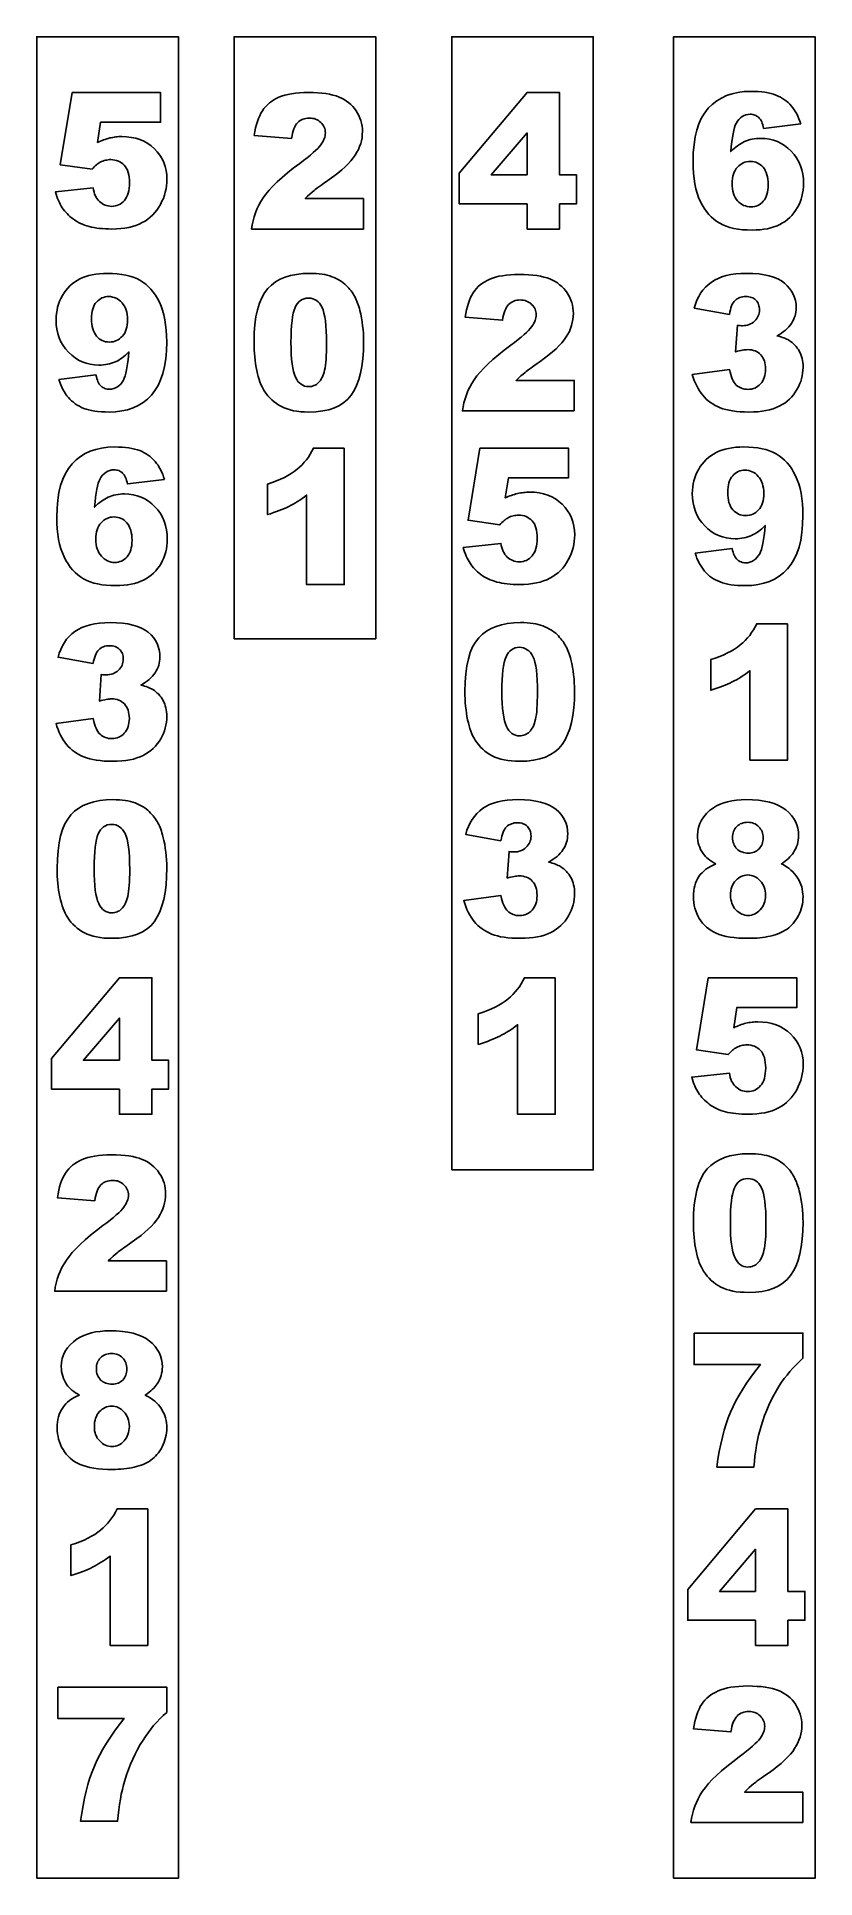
# Model space of a CAD drawing. Extents: x -5.1 to 3.6, y -9 to 11.4.
import ezdxf

# ---------------------------------------------------------------- set-up
doc = ezdxf.new("R2010")
doc.units = 0
for name, color, linetype in [('HOURS_MIXED_UP', 7, 'CONTINUOUS'), ('MINUTES_MIXED_UP', 7, 'CONTINUOUS'), ('OUTLINES', 7, 'CONTINUOUS'), ('TOH_MIXED_UP', 7, 'CONTINUOUS'), ('TOM_MIXED_UP', 7, 'CONTINUOUS')]:
    doc.layers.add(name, color=color, linetype=linetype)

msp = doc.modelspace()

# ---------------------------------------------------------------- linework, layer by layer
at = {"layer": 'HOURS_MIXED_UP'}
for points in [[(3.425, 10.468), (3.013, 10.417), (3.009, 10.438), (3.004, 10.457), (2.998, 10.475), (2.992, 10.491), (2.984, 10.505), (2.977, 10.518), (2.968, 10.529), (2.959, 10.539), (2.949, 10.547), (2.939, 10.555), (2.928, 10.561), (2.916, 10.566), (2.904, 10.57), (2.892, 10.572), (2.879, 10.574), (2.865, 10.575), (2.84, 10.573), (2.817, 10.568), (2.796, 10.56), (2.775, 10.549), (2.756, 10.535), (2.739, 10.517), (2.723, 10.497), (2.708, 10.473), (2.698, 10.452), (2.689, 10.426), (2.681, 10.394), (2.673, 10.358), (2.666, 10.316), (2.659, 10.269), (2.653, 10.217), (2.648, 10.159), (2.667, 10.178), (2.686, 10.195), (2.704, 10.21), (2.723, 10.225), (2.743, 10.238), (2.762, 10.25), (2.781, 10.261), (2.801, 10.271), (2.821, 10.279), (2.841, 10.287), (2.863, 10.293), (2.885, 10.298), (2.908, 10.302), (2.932, 10.305), (2.957, 10.306), (2.982, 10.307), (3.031, 10.305), (3.078, 10.298), (3.123, 10.287), (3.166, 10.271), (3.207, 10.251), (3.246, 10.227), (3.284, 10.198), (3.319, 10.165), (3.351, 10.128), (3.379, 10.089), (3.403, 10.047), (3.422, 10.003), (3.438, 9.957), (3.448, 9.908), (3.455, 9.857), (3.457, 9.803), (3.456, 9.767), (3.453, 9.731), (3.447, 9.696), (3.439, 9.662), (3.43, 9.629), (3.418, 9.597), (3.403, 9.565), (3.387, 9.534), (3.369, 9.504), (3.349, 9.477), (3.327, 9.451), (3.304, 9.427), (3.279, 9.404), (3.252, 9.384), (3.224, 9.366), (3.194, 9.349), (3.162, 9.335), (3.128, 9.322), (3.092, 9.311), (3.055, 9.302), (3.015, 9.296), (2.973, 9.291), (2.93, 9.288), (2.884, 9.287), (2.83, 9.288), (2.778, 9.291), (2.729, 9.297), (2.683, 9.306), (2.639, 9.316), (2.598, 9.33), (2.56, 9.345), (2.525, 9.363), (2.492, 9.383), (2.461, 9.407), (2.431, 9.433), (2.403, 9.462), (2.377, 9.494), (2.353, 9.529), (2.33, 9.566), (2.309, 9.607), (2.29, 9.65), (2.274, 9.697), (2.26, 9.747), (2.248, 9.801), (2.239, 9.858), (2.233, 9.919), (2.229, 9.982), (2.228, 10.05), (2.231, 10.147), (2.239, 10.238), (2.252, 10.322), (2.271, 10.399), (2.294, 10.47), (2.324, 10.534), (2.358, 10.591), (2.398, 10.641), (2.442, 10.685), (2.491, 10.723), (2.544, 10.755), (2.601, 10.782), (2.662, 10.802), (2.727, 10.817), (2.796, 10.826), (2.869, 10.829), (2.912, 10.828), (2.953, 10.826), (2.992, 10.823), (3.028, 10.819), (3.062, 10.813), (3.094, 10.806), (3.123, 10.797), (3.15, 10.788), (3.176, 10.777), (3.2, 10.765), (3.223, 10.751), (3.245, 10.737), (3.266, 10.721), (3.285, 10.704), (3.304, 10.686), (3.321, 10.667), (3.338, 10.647), (3.354, 10.625), (3.368, 10.602), (3.382, 10.578), (3.394, 10.552), (3.406, 10.525), (3.416, 10.497), (3.425, 10.468)], [(2.662, 9.803), (2.663, 9.774), (2.666, 9.746), (2.671, 9.72), (2.678, 9.695), (2.686, 9.673), (2.697, 9.651), (2.709, 9.632), (2.724, 9.614), (2.739, 9.598), (2.756, 9.584), (2.773, 9.572), (2.791, 9.562), (2.81, 9.555), (2.83, 9.549), (2.851, 9.546), (2.873, 9.545), (2.893, 9.546), (2.912, 9.549), (2.93, 9.554), (2.948, 9.561), (2.964, 9.569), (2.98, 9.58), (2.995, 9.593), (3.009, 9.607), (3.022, 9.624), (3.033, 9.642), (3.043, 9.662), (3.05, 9.684), (3.056, 9.708), (3.061, 9.734), (3.063, 9.762), (3.064, 9.792), (3.063, 9.823), (3.061, 9.852), (3.056, 9.878), (3.05, 9.903), (3.042, 9.927), (3.032, 9.948), (3.021, 9.967), (3.007, 9.985), (2.993, 10), (2.977, 10.013), (2.961, 10.025), (2.943, 10.034), (2.925, 10.041), (2.906, 10.046), (2.887, 10.05), (2.866, 10.051), (2.845, 10.05), (2.824, 10.047), (2.805, 10.042), (2.786, 10.035), (2.769, 10.025), (2.752, 10.014), (2.736, 10.001), (2.721, 9.986), (2.707, 9.97), (2.695, 9.951), (2.685, 9.931), (2.677, 9.909), (2.671, 9.885), (2.666, 9.86), (2.663, 9.832), (2.662, 9.803)], [(2.633, 8.349), (2.242, 8.42), (2.255, 8.465), (2.272, 8.508), (2.291, 8.548), (2.313, 8.585), (2.338, 8.619), (2.366, 8.651), (2.396, 8.68), (2.429, 8.706), (2.466, 8.73), (2.506, 8.75), (2.55, 8.767), (2.597, 8.781), (2.648, 8.792), (2.703, 8.8), (2.761, 8.804), (2.823, 8.806), (2.893, 8.804), (2.958, 8.799), (3.019, 8.791), (3.074, 8.779), (3.124, 8.764), (3.17, 8.745), (3.21, 8.723), (3.245, 8.697), (3.275, 8.669), (3.302, 8.639), (3.324, 8.608), (3.342, 8.575), (3.357, 8.539), (3.367, 8.503), (3.373, 8.464), (3.375, 8.424), (3.374, 8.4), (3.372, 8.377), (3.367, 8.354), (3.362, 8.332), (3.354, 8.31), (3.345, 8.289), (3.335, 8.269), (3.322, 8.249), (3.308, 8.229), (3.292, 8.211), (3.275, 8.193), (3.256, 8.175), (3.235, 8.158), (3.212, 8.142), (3.188, 8.126), (3.162, 8.111), (3.183, 8.106), (3.203, 8.1), (3.222, 8.094), (3.239, 8.088), (3.255, 8.082), (3.269, 8.075), (3.283, 8.069), (3.295, 8.062), (3.313, 8.05), (3.33, 8.037), (3.346, 8.023), (3.361, 8.008), (3.374, 7.993), (3.387, 7.976), (3.399, 7.959), (3.41, 7.941), (3.42, 7.922), (3.428, 7.902), (3.435, 7.881), (3.441, 7.859), (3.445, 7.836), (3.449, 7.813), (3.451, 7.788), (3.451, 7.762), (3.45, 7.73), (3.447, 7.698), (3.442, 7.666), (3.434, 7.635), (3.425, 7.604), (3.413, 7.573), (3.399, 7.543), (3.383, 7.513), (3.365, 7.484), (3.345, 7.456), (3.324, 7.431), (3.3, 7.407), (3.274, 7.385), (3.247, 7.364), (3.218, 7.346), (3.187, 7.329), (3.153, 7.313), (3.118, 7.3), (3.079, 7.289), (3.039, 7.28), (2.995, 7.273), (2.949, 7.268), (2.901, 7.265), (2.85, 7.264), (2.801, 7.265), (2.754, 7.267), (2.71, 7.271), (2.668, 7.276), (2.629, 7.283), (2.593, 7.291), (2.56, 7.301), (2.529, 7.312), (2.5, 7.324), (2.473, 7.338), (2.447, 7.354), (2.422, 7.371), (2.398, 7.389), (2.376, 7.408), (2.355, 7.429), (2.336, 7.452), (2.317, 7.475), (2.3, 7.501), (2.284, 7.527), (2.269, 7.555), (2.255, 7.585), (2.242, 7.616), (2.23, 7.649), (2.219, 7.683), (2.633, 7.738), (2.64, 7.708), (2.647, 7.68), (2.655, 7.655), (2.665, 7.632), (2.674, 7.612), (2.685, 7.593), (2.697, 7.578), (2.709, 7.564), (2.723, 7.553), (2.737, 7.543), (2.752, 7.535), (2.768, 7.528), (2.784, 7.523), (2.802, 7.519), (2.821, 7.517), (2.84, 7.516), (2.86, 7.517), (2.88, 7.52), (2.899, 7.525), (2.916, 7.531), (2.933, 7.54), (2.949, 7.551), (2.965, 7.563), (2.979, 7.577), (2.992, 7.593), (3.003, 7.61), (3.013, 7.629), (3.02, 7.649), (3.026, 7.67), (3.031, 7.692), (3.033, 7.715), (3.034, 7.74), (3.033, 7.765), (3.031, 7.789), (3.027, 7.811), (3.021, 7.832), (3.013, 7.851), (3.004, 7.869), (2.993, 7.886), (2.981, 7.901), (2.967, 7.914), (2.952, 7.926), (2.935, 7.936), (2.918, 7.944), (2.899, 7.95), (2.879, 7.954), (2.858, 7.957), (2.836, 7.958), (2.823, 7.957), (2.809, 7.956), (2.794, 7.954), (2.778, 7.952), (2.761, 7.948), (2.742, 7.944), (2.722, 7.939), (2.702, 7.933), (2.723, 8.229), (2.739, 8.227), (2.754, 8.225), (2.766, 8.224), (2.777, 8.224), (2.797, 8.225), (2.816, 8.227), (2.834, 8.231), (2.852, 8.237), (2.868, 8.244), (2.884, 8.253), (2.899, 8.264), (2.913, 8.276), (2.925, 8.289), (2.936, 8.303), (2.946, 8.318), (2.953, 8.333), (2.959, 8.349), (2.964, 8.365), (2.966, 8.382), (2.967, 8.399), (2.966, 8.416), (2.964, 8.432), (2.961, 8.446), (2.957, 8.461), (2.951, 8.474), (2.944, 8.486), (2.936, 8.498), (2.926, 8.508), (2.916, 8.518), (2.904, 8.526), (2.892, 8.533), (2.878, 8.539), (2.864, 8.543), (2.848, 8.546), (2.832, 8.548), (2.815, 8.549), (2.797, 8.548), (2.78, 8.546), (2.763, 8.543), (2.748, 8.538), (2.734, 8.531), (2.72, 8.524), (2.707, 8.515), (2.695, 8.505), (2.684, 8.493), (2.674, 8.478), (2.665, 8.462), (2.657, 8.444), (2.65, 8.423), (2.643, 8.401), (2.638, 8.376), (2.633, 8.349)], [(2.252, 5.694), (2.664, 5.746), (2.668, 5.725), (2.673, 5.705), (2.679, 5.688), (2.686, 5.672), (2.693, 5.657), (2.701, 5.645), (2.71, 5.633), (2.719, 5.624), (2.729, 5.615), (2.739, 5.608), (2.75, 5.602), (2.762, 5.597), (2.774, 5.593), (2.787, 5.59), (2.8, 5.588), (2.813, 5.588), (2.838, 5.589), (2.861, 5.594), (2.882, 5.602), (2.902, 5.613), (2.921, 5.627), (2.938, 5.645), (2.954, 5.665), (2.969, 5.689), (2.979, 5.71), (2.988, 5.736), (2.997, 5.768), (3.005, 5.804), (3.012, 5.846), (3.019, 5.893), (3.025, 5.946), (3.03, 6.003), (3.011, 5.985), (2.993, 5.967), (2.974, 5.952), (2.955, 5.937), (2.936, 5.924), (2.917, 5.911), (2.897, 5.901), (2.878, 5.891), (2.858, 5.883), (2.837, 5.876), (2.815, 5.869), (2.793, 5.864), (2.77, 5.861), (2.746, 5.858), (2.722, 5.856), (2.696, 5.856), (2.647, 5.858), (2.6, 5.864), (2.555, 5.876), (2.512, 5.891), (2.47, 5.911), (2.431, 5.936), (2.394, 5.965), (2.358, 5.998), (2.326, 6.035), (2.298, 6.074), (2.274, 6.115), (2.255, 6.159), (2.24, 6.205), (2.229, 6.254), (2.223, 6.305), (2.22, 6.358), (2.222, 6.395), (2.225, 6.431), (2.23, 6.466), (2.238, 6.5), (2.248, 6.533), (2.26, 6.566), (2.274, 6.598), (2.291, 6.628), (2.309, 6.658), (2.329, 6.686), (2.351, 6.712), (2.374, 6.736), (2.399, 6.758), (2.426, 6.778), (2.454, 6.797), (2.484, 6.813), (2.516, 6.828), (2.549, 6.841), (2.585, 6.851), (2.623, 6.86), (2.662, 6.867), (2.704, 6.872), (2.747, 6.875), (2.793, 6.876), (2.848, 6.875), (2.899, 6.871), (2.949, 6.865), (2.995, 6.856), (3.038, 6.846), (3.079, 6.833), (3.117, 6.817), (3.152, 6.799), (3.185, 6.778), (3.216, 6.755), (3.246, 6.729), (3.274, 6.7), (3.3, 6.668), (3.325, 6.633), (3.347, 6.595), (3.368, 6.555), (3.387, 6.511), (3.404, 6.465), (3.418, 6.414), (3.429, 6.361), (3.438, 6.304), (3.444, 6.243), (3.448, 6.18), (3.449, 6.113), (3.447, 6.015), (3.439, 5.925), (3.425, 5.84), (3.407, 5.763), (3.383, 5.693), (3.354, 5.629), (3.319, 5.572), (3.279, 5.521), (3.235, 5.477), (3.186, 5.439), (3.134, 5.407), (3.077, 5.381), (3.016, 5.36), (2.951, 5.345), (2.882, 5.337), (2.808, 5.334), (2.765, 5.334), (2.724, 5.336), (2.686, 5.339), (2.649, 5.344), (2.615, 5.35), (2.584, 5.357), (2.555, 5.365), (2.528, 5.375), (2.503, 5.386), (2.479, 5.398), (2.456, 5.411), (2.434, 5.426), (2.413, 5.441), (2.393, 5.458), (2.374, 5.476), (2.357, 5.496), (2.34, 5.516), (2.325, 5.538), (2.31, 5.56), (2.297, 5.585), (2.284, 5.61), (2.272, 5.637), (2.262, 5.665), (2.252, 5.694)], [(3.015, 6.359), (3.014, 6.388), (3.011, 6.416), (3.006, 6.442), (3, 6.467), (2.991, 6.49), (2.981, 6.511), (2.968, 6.531), (2.954, 6.549), (2.938, 6.565), (2.922, 6.579), (2.904, 6.591), (2.886, 6.6), (2.867, 6.608), (2.848, 6.613), (2.827, 6.616), (2.806, 6.617), (2.785, 6.616), (2.766, 6.613), (2.747, 6.609), (2.73, 6.602), (2.713, 6.593), (2.698, 6.582), (2.683, 6.57), (2.669, 6.555), (2.656, 6.539), (2.645, 6.52), (2.635, 6.5), (2.628, 6.478), (2.622, 6.453), (2.618, 6.427), (2.615, 6.399), (2.614, 6.369), (2.615, 6.339), (2.618, 6.31), (2.622, 6.284), (2.628, 6.259), (2.636, 6.236), (2.646, 6.215), (2.657, 6.195), (2.67, 6.178), (2.685, 6.162), (2.701, 6.149), (2.717, 6.138), (2.734, 6.128), (2.752, 6.121), (2.771, 6.116), (2.791, 6.113), (2.811, 6.112), (2.833, 6.113), (2.853, 6.116), (2.873, 6.121), (2.892, 6.128), (2.909, 6.137), (2.926, 6.148), (2.942, 6.161), (2.957, 6.176), (2.97, 6.193), (2.982, 6.211), (2.992, 6.232), (3, 6.254), (3.007, 6.277), (3.011, 6.303), (3.014, 6.33), (3.015, 6.359)], [(3.279, 4.911), (3.279, 3.394), (2.86, 3.394), (2.86, 4.388), (2.835, 4.369), (2.81, 4.351), (2.785, 4.334), (2.76, 4.318), (2.736, 4.303), (2.711, 4.288), (2.687, 4.275), (2.663, 4.263), (2.639, 4.251), (2.613, 4.239), (2.585, 4.227), (2.556, 4.216), (2.526, 4.204), (2.494, 4.193), (2.46, 4.182), (2.425, 4.171), (2.425, 4.511), (2.476, 4.528), (2.525, 4.547), (2.57, 4.566), (2.613, 4.586), (2.653, 4.607), (2.689, 4.628), (2.723, 4.651), (2.754, 4.674), (2.782, 4.699), (2.809, 4.725), (2.834, 4.753), (2.858, 4.781), (2.88, 4.812), (2.9, 4.843), (2.919, 4.876), (2.937, 4.911), (3.279, 4.911)], [(2.481, 2.24), (2.458, 2.253), (2.436, 2.266), (2.416, 2.28), (2.397, 2.295), (2.38, 2.309), (2.365, 2.324), (2.351, 2.34), (2.339, 2.356), (2.325, 2.378), (2.312, 2.401), (2.302, 2.425), (2.293, 2.45), (2.287, 2.475), (2.282, 2.502), (2.279, 2.529), (2.278, 2.557), (2.281, 2.603), (2.289, 2.646), (2.303, 2.688), (2.322, 2.727), (2.347, 2.764), (2.377, 2.8), (2.413, 2.833), (2.454, 2.863), (2.49, 2.885), (2.528, 2.903), (2.569, 2.919), (2.613, 2.932), (2.66, 2.942), (2.71, 2.949), (2.762, 2.953), (2.817, 2.955), (2.889, 2.953), (2.957, 2.948), (3.019, 2.939), (3.077, 2.926), (3.13, 2.91), (3.178, 2.891), (3.221, 2.868), (3.259, 2.841), (3.293, 2.811), (3.322, 2.78), (3.346, 2.747), (3.366, 2.712), (3.382, 2.675), (3.393, 2.637), (3.4, 2.596), (3.402, 2.554), (3.401, 2.529), (3.398, 2.505), (3.394, 2.48), (3.388, 2.457), (3.38, 2.433), (3.37, 2.41), (3.358, 2.388), (3.345, 2.366), (3.333, 2.35), (3.321, 2.334), (3.306, 2.318), (3.29, 2.302), (3.272, 2.286), (3.253, 2.271), (3.233, 2.255), (3.211, 2.24), (3.24, 2.225), (3.267, 2.208), (3.293, 2.191), (3.316, 2.172), (3.338, 2.152), (3.358, 2.131), (3.375, 2.109), (3.391, 2.086), (3.405, 2.062), (3.417, 2.037), (3.428, 2.012), (3.436, 1.985), (3.442, 1.959), (3.447, 1.931), (3.45, 1.903), (3.451, 1.875), (3.45, 1.847), (3.448, 1.819), (3.444, 1.793), (3.438, 1.766), (3.431, 1.74), (3.422, 1.715), (3.412, 1.69), (3.399, 1.665), (3.386, 1.642), (3.372, 1.62), (3.358, 1.599), (3.342, 1.579), (3.326, 1.561), (3.309, 1.545), (3.292, 1.529), (3.273, 1.515), (3.254, 1.503), (3.234, 1.491), (3.212, 1.48), (3.189, 1.469), (3.165, 1.46), (3.141, 1.452), (3.114, 1.444), (3.087, 1.438), (3.059, 1.432), (3.031, 1.427), (3.002, 1.422), (2.972, 1.419), (2.942, 1.416), (2.912, 1.414), (2.881, 1.413), (2.849, 1.413), (2.792, 1.414), (2.738, 1.416), (2.687, 1.421), (2.64, 1.427), (2.597, 1.434), (2.557, 1.444), (2.52, 1.455), (2.487, 1.469), (2.457, 1.483), (2.429, 1.5), (2.402, 1.518), (2.377, 1.538), (2.355, 1.559), (2.334, 1.582), (2.315, 1.607), (2.297, 1.634), (2.282, 1.661), (2.269, 1.689), (2.258, 1.719), (2.248, 1.749), (2.241, 1.779), (2.236, 1.811), (2.233, 1.843), (2.232, 1.877), (2.233, 1.909), (2.236, 1.94), (2.241, 1.969), (2.247, 1.998), (2.256, 2.025), (2.266, 2.051), (2.279, 2.075), (2.293, 2.099), (2.309, 2.121), (2.328, 2.142), (2.348, 2.161), (2.371, 2.18), (2.395, 2.197), (2.422, 2.212), (2.451, 2.227), (2.481, 2.24)], [(2.667, 2.533), (2.668, 2.514), (2.67, 2.496), (2.674, 2.479), (2.68, 2.463), (2.686, 2.448), (2.695, 2.433), (2.704, 2.42), (2.716, 2.408), (2.728, 2.397), (2.742, 2.387), (2.757, 2.379), (2.772, 2.373), (2.789, 2.367), (2.806, 2.364), (2.825, 2.361), (2.845, 2.361), (2.862, 2.361), (2.878, 2.364), (2.894, 2.367), (2.909, 2.372), (2.924, 2.379), (2.937, 2.387), (2.95, 2.397), (2.962, 2.408), (2.972, 2.42), (2.982, 2.433), (2.99, 2.446), (2.996, 2.461), (3.001, 2.477), (3.005, 2.493), (3.007, 2.51), (3.007, 2.529), (3.007, 2.548), (3.004, 2.565), (3.001, 2.583), (2.995, 2.599), (2.989, 2.614), (2.98, 2.628), (2.971, 2.642), (2.959, 2.654), (2.947, 2.665), (2.934, 2.675), (2.92, 2.684), (2.905, 2.69), (2.889, 2.696), (2.873, 2.7), (2.855, 2.702), (2.837, 2.703), (2.819, 2.702), (2.801, 2.7), (2.785, 2.696), (2.769, 2.691), (2.754, 2.684), (2.74, 2.676), (2.727, 2.666), (2.715, 2.655), (2.704, 2.643), (2.694, 2.63), (2.686, 2.616), (2.679, 2.601), (2.674, 2.585), (2.67, 2.568), (2.668, 2.551), (2.667, 2.533)], [(2.645, 1.891), (2.646, 1.867), (2.649, 1.844), (2.654, 1.822), (2.66, 1.801), (2.669, 1.781), (2.679, 1.763), (2.691, 1.746), (2.705, 1.729), (2.72, 1.715), (2.736, 1.702), (2.753, 1.691), (2.769, 1.683), (2.787, 1.676), (2.805, 1.671), (2.823, 1.668), (2.842, 1.667), (2.861, 1.668), (2.879, 1.671), (2.896, 1.676), (2.913, 1.683), (2.929, 1.692), (2.945, 1.703), (2.961, 1.716), (2.976, 1.73), (2.99, 1.747), (3.002, 1.764), (3.012, 1.783), (3.02, 1.803), (3.027, 1.823), (3.031, 1.845), (3.034, 1.868), (3.035, 1.892), (3.034, 1.916), (3.031, 1.939), (3.026, 1.961), (3.02, 1.981), (3.011, 2.001), (3.001, 2.02), (2.989, 2.037), (2.975, 2.053), (2.96, 2.068), (2.944, 2.081), (2.928, 2.092), (2.911, 2.101), (2.893, 2.108), (2.875, 2.113), (2.857, 2.116), (2.837, 2.117), (2.818, 2.116), (2.8, 2.113), (2.782, 2.108), (2.765, 2.101), (2.748, 2.093), (2.732, 2.082), (2.717, 2.07), (2.703, 2.055), (2.689, 2.04), (2.677, 2.022), (2.668, 2.004), (2.66, 1.984), (2.653, 1.963), (2.649, 1.94), (2.646, 1.916), (2.645, 1.891)], [(2.398, 0.974), (3.382, 0.974), (3.382, 0.643), (2.715, 0.643), (2.68, 0.419), (2.697, 0.427), (2.714, 0.434), (2.731, 0.441), (2.748, 0.448), (2.765, 0.454), (2.783, 0.459), (2.799, 0.464), (2.816, 0.468), (2.833, 0.472), (2.85, 0.475), (2.867, 0.478), (2.884, 0.48), (2.9, 0.482), (2.917, 0.483), (2.934, 0.484), (2.95, 0.484), (3.005, 0.482), (3.057, 0.476), (3.106, 0.465), (3.153, 0.45), (3.197, 0.431), (3.238, 0.408), (3.277, 0.381), (3.313, 0.349), (3.346, 0.314), (3.374, 0.277), (3.398, 0.238), (3.418, 0.196), (3.433, 0.152), (3.444, 0.107), (3.451, 0.058), (3.453, 0.008), (3.452, -0.028), (3.448, -0.063), (3.443, -0.099), (3.435, -0.133), (3.425, -0.168), (3.412, -0.202), (3.398, -0.236), (3.381, -0.27), (3.362, -0.302), (3.341, -0.332), (3.319, -0.361), (3.294, -0.387), (3.268, -0.411), (3.24, -0.434), (3.21, -0.454), (3.178, -0.473), (3.143, -0.489), (3.107, -0.504), (3.068, -0.516), (3.027, -0.526), (2.984, -0.533), (2.938, -0.539), (2.891, -0.542), (2.84, -0.543), (2.804, -0.543), (2.769, -0.541), (2.736, -0.539), (2.703, -0.536), (2.673, -0.532), (2.643, -0.527), (2.615, -0.522), (2.588, -0.515), (2.562, -0.508), (2.537, -0.5), (2.513, -0.49), (2.49, -0.48), (2.468, -0.47), (2.447, -0.458), (2.427, -0.445), (2.408, -0.432), (2.391, -0.418), (2.373, -0.403), (2.357, -0.388), (2.342, -0.373), (2.327, -0.357), (2.314, -0.34), (2.301, -0.324), (2.289, -0.306), (2.278, -0.288), (2.267, -0.269), (2.257, -0.249), (2.247, -0.227), (2.238, -0.205), (2.229, -0.182), (2.221, -0.157), (2.213, -0.131), (2.632, -0.085), (2.636, -0.11), (2.642, -0.133), (2.649, -0.154), (2.657, -0.174), (2.667, -0.192), (2.678, -0.209), (2.69, -0.225), (2.703, -0.239), (2.717, -0.251), (2.732, -0.261), (2.748, -0.27), (2.764, -0.278), (2.781, -0.284), (2.799, -0.288), (2.817, -0.29), (2.836, -0.291), (2.857, -0.29), (2.878, -0.287), (2.897, -0.282), (2.915, -0.275), (2.933, -0.265), (2.949, -0.254), (2.965, -0.241), (2.979, -0.225), (2.992, -0.208), (3.004, -0.189), (3.014, -0.167), (3.021, -0.144), (3.028, -0.118), (3.032, -0.091), (3.035, -0.061), (3.036, -0.03), (3.035, 0.003), (3.032, 0.033), (3.028, 0.06), (3.021, 0.086), (3.013, 0.109), (3.004, 0.13), (2.992, 0.149), (2.979, 0.166), (2.964, 0.18), (2.948, 0.193), (2.931, 0.204), (2.912, 0.212), (2.893, 0.219), (2.872, 0.224), (2.85, 0.227), (2.827, 0.228), (2.812, 0.227), (2.797, 0.226), (2.783, 0.224), (2.768, 0.22), (2.754, 0.216), (2.739, 0.211), (2.725, 0.205), (2.711, 0.199), (2.701, 0.193), (2.69, 0.186), (2.679, 0.177), (2.667, 0.168), (2.656, 0.158), (2.644, 0.147), (2.632, 0.135), (2.62, 0.121), (2.267, 0.172), (2.398, 0.974)], [(2.232, -1.747), (2.234, -1.645), (2.242, -1.551), (2.254, -1.464), (2.27, -1.386), (2.292, -1.315), (2.318, -1.253), (2.349, -1.199), (2.385, -1.152), (2.426, -1.112), (2.472, -1.078), (2.523, -1.049), (2.578, -1.025), (2.639, -1.006), (2.705, -0.993), (2.776, -0.985), (2.852, -0.982), (2.888, -0.983), (2.923, -0.985), (2.957, -0.987), (2.989, -0.991), (3.019, -0.997), (3.047, -1.003), (3.074, -1.011), (3.099, -1.019), (3.122, -1.029), (3.145, -1.039), (3.166, -1.05), (3.187, -1.062), (3.206, -1.075), (3.224, -1.088), (3.241, -1.101), (3.256, -1.116), (3.271, -1.131), (3.285, -1.146), (3.299, -1.161), (3.311, -1.177), (3.323, -1.193), (3.333, -1.209), (3.343, -1.225), (3.353, -1.241), (3.361, -1.258), (3.369, -1.275), (3.377, -1.293), (3.384, -1.312), (3.391, -1.332), (3.398, -1.352), (3.404, -1.373), (3.409, -1.394), (3.419, -1.436), (3.427, -1.479), (3.435, -1.521), (3.44, -1.565), (3.445, -1.608), (3.448, -1.652), (3.45, -1.697), (3.451, -1.742), (3.449, -1.84), (3.442, -1.931), (3.431, -2.016), (3.416, -2.094), (3.397, -2.164), (3.373, -2.228), (3.346, -2.286), (3.313, -2.336), (3.276, -2.38), (3.232, -2.419), (3.183, -2.451), (3.127, -2.477), (3.064, -2.498), (2.996, -2.513), (2.921, -2.521), (2.84, -2.524), (2.795, -2.523), (2.751, -2.521), (2.709, -2.516), (2.67, -2.509), (2.633, -2.501), (2.599, -2.491), (2.566, -2.478), (2.536, -2.464), (2.508, -2.448), (2.481, -2.431), (2.455, -2.411), (2.431, -2.39), (2.408, -2.367), (2.386, -2.343), (2.365, -2.317), (2.346, -2.289), (2.333, -2.267), (2.321, -2.243), (2.309, -2.218), (2.298, -2.191), (2.288, -2.162), (2.279, -2.131), (2.27, -2.098), (2.262, -2.063), (2.255, -2.027), (2.249, -1.99), (2.244, -1.952), (2.24, -1.913), (2.236, -1.873), (2.234, -1.832), (2.233, -1.79), (2.232, -1.747)], [(2.643, -1.748), (2.644, -1.817), (2.646, -1.879), (2.65, -1.936), (2.656, -1.988), (2.663, -2.034), (2.671, -2.074), (2.682, -2.108), (2.694, -2.137), (2.707, -2.162), (2.721, -2.183), (2.738, -2.201), (2.755, -2.216), (2.774, -2.227), (2.794, -2.235), (2.816, -2.24), (2.839, -2.242), (2.855, -2.241), (2.87, -2.239), (2.884, -2.235), (2.898, -2.23), (2.912, -2.224), (2.925, -2.217), (2.937, -2.208), (2.949, -2.197), (2.96, -2.185), (2.97, -2.172), (2.98, -2.157), (2.989, -2.14), (2.997, -2.122), (3.004, -2.102), (3.011, -2.081), (3.017, -2.058), (3.022, -2.032), (3.026, -2.003), (3.03, -1.971), (3.033, -1.935), (3.036, -1.896), (3.037, -1.854), (3.038, -1.808), (3.039, -1.759), (3.038, -1.688), (3.036, -1.623), (3.032, -1.564), (3.026, -1.511), (3.019, -1.464), (3.01, -1.423), (3, -1.389), (2.988, -1.36), (2.975, -1.336), (2.96, -1.315), (2.944, -1.298), (2.926, -1.283), (2.906, -1.272), (2.885, -1.264), (2.862, -1.26), (2.837, -1.258), (2.813, -1.26), (2.789, -1.264), (2.768, -1.273), (2.749, -1.284), (2.731, -1.299), (2.715, -1.317), (2.701, -1.338), (2.689, -1.362), (2.678, -1.391), (2.669, -1.425), (2.661, -1.465), (2.655, -1.511), (2.65, -1.562), (2.646, -1.618), (2.644, -1.681), (2.643, -1.748)], [(2.24, -2.976), (3.45, -2.976), (3.45, -3.256), (3.411, -3.292), (3.374, -3.329), (3.339, -3.366), (3.305, -3.404), (3.273, -3.443), (3.242, -3.483), (3.213, -3.523), (3.186, -3.564), (3.155, -3.615), (3.126, -3.668), (3.098, -3.722), (3.072, -3.777), (3.047, -3.834), (3.024, -3.892), (3.003, -3.952), (2.984, -4.013), (2.97, -4.062), (2.957, -4.113), (2.945, -4.167), (2.935, -4.223), (2.925, -4.28), (2.917, -4.341), (2.91, -4.403), (2.905, -4.467), (2.491, -4.467), (2.505, -4.378), (2.519, -4.292), (2.536, -4.21), (2.554, -4.132), (2.574, -4.057), (2.596, -3.986), (2.62, -3.919), (2.645, -3.855), (2.673, -3.793), (2.705, -3.729), (2.741, -3.665), (2.78, -3.599), (2.824, -3.533), (2.871, -3.465), (2.922, -3.396), (2.977, -3.326), (2.24, -3.326), (2.24, -2.976)], [(2.923, -6.17), (2.169, -6.17), (2.169, -5.829), (2.923, -4.932), (3.284, -4.932), (3.284, -5.848), (3.472, -5.848), (3.472, -6.17), (3.284, -6.17), (3.284, -6.449), (2.923, -6.449), (2.923, -6.17)], [(2.923, -5.848), (2.923, -5.38), (2.524, -5.848), (2.923, -5.848)], [(3.448, -8.417), (2.205, -8.417), (2.211, -8.371), (2.221, -8.326), (2.233, -8.282), (2.248, -8.238), (2.265, -8.195), (2.286, -8.153), (2.309, -8.112), (2.334, -8.071), (2.365, -8.029), (2.401, -7.986), (2.442, -7.941), (2.49, -7.894), (2.544, -7.845), (2.604, -7.794), (2.669, -7.742), (2.741, -7.688), (2.784, -7.655), (2.824, -7.624), (2.859, -7.595), (2.89, -7.569), (2.917, -7.544), (2.94, -7.521), (2.959, -7.501), (2.974, -7.482), (2.986, -7.465), (2.996, -7.448), (3.005, -7.431), (3.012, -7.414), (3.018, -7.397), (3.022, -7.381), (3.024, -7.365), (3.025, -7.349), (3.024, -7.332), (3.022, -7.316), (3.018, -7.301), (3.012, -7.286), (3.005, -7.272), (2.996, -7.258), (2.986, -7.245), (2.974, -7.232), (2.961, -7.221), (2.948, -7.211), (2.933, -7.203), (2.917, -7.196), (2.901, -7.191), (2.884, -7.187), (2.866, -7.185), (2.848, -7.184), (2.828, -7.185), (2.81, -7.187), (2.792, -7.191), (2.775, -7.197), (2.76, -7.204), (2.745, -7.212), (2.731, -7.222), (2.718, -7.234), (2.706, -7.248), (2.695, -7.264), (2.685, -7.282), (2.676, -7.303), (2.668, -7.326), (2.661, -7.352), (2.655, -7.38), (2.65, -7.41), (2.235, -7.377), (2.242, -7.334), (2.25, -7.294), (2.259, -7.256), (2.27, -7.221), (2.282, -7.188), (2.295, -7.157), (2.309, -7.129), (2.325, -7.103), (2.342, -7.079), (2.361, -7.057), (2.381, -7.036), (2.403, -7.017), (2.427, -6.999), (2.452, -6.982), (2.48, -6.967), (2.508, -6.953), (2.539, -6.941), (2.573, -6.93), (2.61, -6.921), (2.65, -6.914), (2.692, -6.908), (2.737, -6.904), (2.786, -6.901), (2.837, -6.9), (2.89, -6.901), (2.94, -6.904), (2.987, -6.907), (3.031, -6.913), (3.072, -6.92), (3.11, -6.928), (3.145, -6.939), (3.177, -6.95), (3.206, -6.963), (3.234, -6.978), (3.261, -6.995), (3.285, -7.013), (3.308, -7.033), (3.33, -7.055), (3.35, -7.078), (3.368, -7.103), (3.384, -7.13), (3.398, -7.157), (3.41, -7.184), (3.42, -7.213), (3.428, -7.242), (3.433, -7.272), (3.437, -7.303), (3.438, -7.335), (3.436, -7.369), (3.433, -7.402), (3.426, -7.435), (3.418, -7.468), (3.406, -7.501), (3.393, -7.532), (3.376, -7.564), (3.358, -7.595), (3.336, -7.627), (3.31, -7.659), (3.28, -7.692), (3.245, -7.725), (3.207, -7.76), (3.165, -7.795), (3.118, -7.831), (3.067, -7.868), (3.037, -7.889), (3.01, -7.908), (2.985, -7.925), (2.963, -7.941), (2.943, -7.956), (2.926, -7.968), (2.912, -7.979), (2.9, -7.989), (2.878, -8.008), (2.854, -8.029), (2.828, -8.053), (2.801, -8.079), (3.448, -8.079), (3.448, -8.417)]]:
    msp.add_lwpolyline(points, close=True, dxfattribs=at)
at = {"layer": 'MINUTES_MIXED_UP'}
for points in [[(-4.676, 10.816), (-3.692, 10.816), (-3.692, 10.486), (-4.358, 10.486), (-4.394, 10.262), (-4.377, 10.27), (-4.36, 10.277), (-4.342, 10.284), (-4.325, 10.29), (-4.308, 10.296), (-4.291, 10.301), (-4.274, 10.306), (-4.257, 10.311), (-4.24, 10.314), (-4.223, 10.318), (-4.207, 10.32), (-4.19, 10.323), (-4.173, 10.325), (-4.157, 10.326), (-4.14, 10.327), (-4.124, 10.327), (-4.069, 10.325), (-4.017, 10.318), (-3.967, 10.308), (-3.921, 10.293), (-3.877, 10.274), (-3.835, 10.251), (-3.796, 10.223), (-3.76, 10.191), (-3.728, 10.156), (-3.699, 10.119), (-3.675, 10.08), (-3.656, 10.039), (-3.64, 9.995), (-3.629, 9.949), (-3.623, 9.901), (-3.621, 9.851), (-3.622, 9.815), (-3.625, 9.779), (-3.631, 9.744), (-3.639, 9.709), (-3.649, 9.675), (-3.661, 9.64), (-3.676, 9.607), (-3.693, 9.573), (-3.712, 9.541), (-3.732, 9.51), (-3.755, 9.482), (-3.779, 9.456), (-3.806, 9.431), (-3.834, 9.409), (-3.864, 9.388), (-3.896, 9.37), (-3.93, 9.353), (-3.967, 9.339), (-4.005, 9.327), (-4.046, 9.317), (-4.09, 9.309), (-4.135, 9.304), (-4.183, 9.3), (-4.233, 9.299), (-4.269, 9.3), (-4.304, 9.301), (-4.338, 9.303), (-4.37, 9.306), (-4.401, 9.31), (-4.431, 9.315), (-4.459, 9.321), (-4.486, 9.327), (-4.512, 9.335), (-4.537, 9.343), (-4.561, 9.352), (-4.583, 9.362), (-4.605, 9.373), (-4.626, 9.385), (-4.646, 9.397), (-4.665, 9.411), (-4.683, 9.425), (-4.7, 9.439), (-4.716, 9.454), (-4.732, 9.47), (-4.746, 9.486), (-4.76, 9.502), (-4.773, 9.519), (-4.785, 9.536), (-4.796, 9.554), (-4.807, 9.574), (-4.817, 9.594), (-4.827, 9.615), (-4.836, 9.638), (-4.845, 9.661), (-4.853, 9.686), (-4.861, 9.711), (-4.442, 9.757), (-4.437, 9.733), (-4.432, 9.71), (-4.425, 9.688), (-4.416, 9.668), (-4.407, 9.65), (-4.396, 9.633), (-4.384, 9.618), (-4.371, 9.604), (-4.356, 9.592), (-4.341, 9.581), (-4.326, 9.572), (-4.309, 9.565), (-4.292, 9.559), (-4.275, 9.555), (-4.256, 9.552), (-4.237, 9.551), (-4.216, 9.553), (-4.196, 9.556), (-4.177, 9.561), (-4.158, 9.568), (-4.141, 9.577), (-4.125, 9.588), (-4.109, 9.602), (-4.094, 9.617), (-4.081, 9.635), (-4.07, 9.654), (-4.06, 9.675), (-4.052, 9.699), (-4.046, 9.724), (-4.042, 9.752), (-4.039, 9.781), (-4.038, 9.813), (-4.039, 9.845), (-4.042, 9.875), (-4.046, 9.903), (-4.052, 9.929), (-4.06, 9.952), (-4.07, 9.973), (-4.082, 9.992), (-4.095, 10.008), (-4.11, 10.023), (-4.126, 10.036), (-4.143, 10.046), (-4.161, 10.055), (-4.181, 10.062), (-4.202, 10.066), (-4.223, 10.069), (-4.246, 10.07), (-4.261, 10.07), (-4.276, 10.068), (-4.291, 10.066), (-4.305, 10.063), (-4.32, 10.059), (-4.334, 10.054), (-4.348, 10.048), (-4.362, 10.041), (-4.373, 10.035), (-4.384, 10.028), (-4.395, 10.02), (-4.406, 10.011), (-4.418, 10.001), (-4.43, 9.989), (-4.442, 9.977), (-4.454, 9.964), (-4.807, 10.014), (-4.676, 10.816)], [(-4.822, 7.624), (-4.41, 7.676), (-4.405, 7.655), (-4.4, 7.636), (-4.394, 7.618), (-4.388, 7.602), (-4.381, 7.588), (-4.373, 7.575), (-4.364, 7.564), (-4.355, 7.554), (-4.345, 7.546), (-4.334, 7.538), (-4.323, 7.532), (-4.312, 7.527), (-4.3, 7.523), (-4.287, 7.52), (-4.274, 7.519), (-4.26, 7.518), (-4.236, 7.52), (-4.213, 7.525), (-4.192, 7.532), (-4.171, 7.543), (-4.153, 7.558), (-4.135, 7.575), (-4.119, 7.595), (-4.105, 7.619), (-4.095, 7.64), (-4.086, 7.666), (-4.077, 7.698), (-4.069, 7.735), (-4.062, 7.777), (-4.055, 7.824), (-4.049, 7.876), (-4.044, 7.933), (-4.062, 7.915), (-4.081, 7.898), (-4.1, 7.882), (-4.119, 7.867), (-4.138, 7.854), (-4.157, 7.842), (-4.176, 7.831), (-4.196, 7.821), (-4.216, 7.813), (-4.237, 7.806), (-4.258, 7.8), (-4.281, 7.795), (-4.304, 7.791), (-4.327, 7.788), (-4.352, 7.786), (-4.377, 7.786), (-4.426, 7.788), (-4.473, 7.795), (-4.519, 7.806), (-4.562, 7.821), (-4.603, 7.841), (-4.643, 7.866), (-4.68, 7.895), (-4.715, 7.928), (-4.748, 7.965), (-4.776, 8.004), (-4.799, 8.046), (-4.819, 8.089), (-4.834, 8.136), (-4.845, 8.184), (-4.851, 8.235), (-4.853, 8.288), (-4.852, 8.325), (-4.849, 8.361), (-4.843, 8.396), (-4.836, 8.43), (-4.826, 8.464), (-4.814, 8.496), (-4.8, 8.528), (-4.783, 8.559), (-4.765, 8.588), (-4.745, 8.616), (-4.723, 8.642), (-4.7, 8.666), (-4.675, 8.688), (-4.648, 8.709), (-4.62, 8.727), (-4.59, 8.744), (-4.558, 8.758), (-4.524, 8.771), (-4.489, 8.782), (-4.451, 8.79), (-4.411, 8.797), (-4.37, 8.802), (-4.326, 8.805), (-4.281, 8.806), (-4.226, 8.805), (-4.174, 8.801), (-4.125, 8.795), (-4.079, 8.787), (-4.035, 8.776), (-3.995, 8.763), (-3.957, 8.747), (-3.921, 8.729), (-3.888, 8.709), (-3.857, 8.685), (-3.828, 8.659), (-3.8, 8.63), (-3.774, 8.598), (-3.749, 8.563), (-3.726, 8.526), (-3.705, 8.485), (-3.686, 8.442), (-3.67, 8.395), (-3.656, 8.345), (-3.645, 8.291), (-3.636, 8.234), (-3.629, 8.174), (-3.626, 8.11), (-3.624, 8.043), (-3.627, 7.946), (-3.635, 7.855), (-3.648, 7.771), (-3.667, 7.693), (-3.691, 7.623), (-3.72, 7.559), (-3.754, 7.502), (-3.794, 7.452), (-3.839, 7.408), (-3.887, 7.37), (-3.94, 7.337), (-3.997, 7.311), (-4.058, 7.29), (-4.123, 7.276), (-4.192, 7.267), (-4.265, 7.264), (-4.309, 7.265), (-4.35, 7.267), (-4.388, 7.27), (-4.424, 7.274), (-4.458, 7.28), (-4.49, 7.287), (-4.519, 7.295), (-4.546, 7.305), (-4.571, 7.316), (-4.595, 7.328), (-4.618, 7.341), (-4.64, 7.356), (-4.661, 7.372), (-4.681, 7.388), (-4.699, 7.407), (-4.717, 7.426), (-4.733, 7.446), (-4.749, 7.468), (-4.764, 7.491), (-4.777, 7.515), (-4.79, 7.54), (-4.801, 7.567), (-4.812, 7.595), (-4.822, 7.624)], [(-4.059, 8.289), (-4.06, 8.319), (-4.063, 8.347), (-4.067, 8.373), (-4.074, 8.397), (-4.083, 8.42), (-4.093, 8.441), (-4.106, 8.461), (-4.12, 8.479), (-4.136, 8.495), (-4.152, 8.509), (-4.169, 8.521), (-4.187, 8.531), (-4.206, 8.538), (-4.226, 8.543), (-4.247, 8.547), (-4.268, 8.548), (-4.288, 8.547), (-4.308, 8.544), (-4.326, 8.539), (-4.344, 8.532), (-4.36, 8.523), (-4.376, 8.513), (-4.391, 8.5), (-4.405, 8.486), (-4.418, 8.469), (-4.429, 8.451), (-4.438, 8.43), (-4.446, 8.408), (-4.452, 8.384), (-4.456, 8.358), (-4.459, 8.329), (-4.459, 8.299), (-4.459, 8.269), (-4.456, 8.241), (-4.452, 8.214), (-4.445, 8.189), (-4.438, 8.166), (-4.428, 8.145), (-4.416, 8.126), (-4.403, 8.108), (-4.389, 8.093), (-4.373, 8.079), (-4.357, 8.068), (-4.34, 8.059), (-4.322, 8.051), (-4.303, 8.046), (-4.283, 8.043), (-4.262, 8.042), (-4.241, 8.043), (-4.22, 8.046), (-4.201, 8.051), (-4.182, 8.058), (-4.164, 8.067), (-4.148, 8.078), (-4.132, 8.091), (-4.117, 8.106), (-4.103, 8.123), (-4.091, 8.142), (-4.081, 8.162), (-4.073, 8.184), (-4.067, 8.208), (-4.062, 8.233), (-4.06, 8.26), (-4.059, 8.289)], [(-3.648, 6.515), (-4.06, 6.464), (-4.065, 6.485), (-4.07, 6.504), (-4.076, 6.522), (-4.082, 6.538), (-4.089, 6.552), (-4.097, 6.565), (-4.106, 6.576), (-4.115, 6.586), (-4.124, 6.594), (-4.135, 6.601), (-4.146, 6.608), (-4.157, 6.613), (-4.169, 6.617), (-4.182, 6.619), (-4.195, 6.621), (-4.209, 6.622), (-4.233, 6.62), (-4.256, 6.615), (-4.278, 6.607), (-4.298, 6.596), (-4.317, 6.582), (-4.335, 6.564), (-4.351, 6.544), (-4.365, 6.52), (-4.375, 6.499), (-4.384, 6.473), (-4.393, 6.441), (-4.401, 6.405), (-4.408, 6.363), (-4.414, 6.316), (-4.42, 6.264), (-4.425, 6.206), (-4.407, 6.225), (-4.388, 6.242), (-4.369, 6.257), (-4.35, 6.272), (-4.331, 6.285), (-4.312, 6.297), (-4.293, 6.308), (-4.273, 6.318), (-4.253, 6.326), (-4.232, 6.334), (-4.211, 6.34), (-4.188, 6.345), (-4.165, 6.349), (-4.142, 6.352), (-4.117, 6.353), (-4.092, 6.354), (-4.043, 6.352), (-3.996, 6.345), (-3.951, 6.334), (-3.908, 6.318), (-3.867, 6.298), (-3.827, 6.274), (-3.79, 6.245), (-3.755, 6.211), (-3.722, 6.175), (-3.694, 6.136), (-3.671, 6.094), (-3.651, 6.05), (-3.636, 6.004), (-3.625, 5.955), (-3.619, 5.904), (-3.617, 5.85), (-3.618, 5.814), (-3.621, 5.778), (-3.627, 5.743), (-3.634, 5.709), (-3.644, 5.676), (-3.656, 5.643), (-3.67, 5.612), (-3.687, 5.581), (-3.705, 5.551), (-3.725, 5.524), (-3.746, 5.498), (-3.77, 5.474), (-3.795, 5.451), (-3.821, 5.431), (-3.85, 5.413), (-3.88, 5.396), (-3.912, 5.382), (-3.945, 5.369), (-3.981, 5.358), (-4.019, 5.349), (-4.059, 5.342), (-4.1, 5.338), (-4.144, 5.335), (-4.189, 5.334), (-4.244, 5.335), (-4.296, 5.338), (-4.345, 5.344), (-4.391, 5.353), (-4.435, 5.363), (-4.475, 5.376), (-4.513, 5.392), (-4.549, 5.41), (-4.582, 5.43), (-4.613, 5.454), (-4.642, 5.48), (-4.67, 5.509), (-4.696, 5.541), (-4.721, 5.576), (-4.744, 5.613), (-4.765, 5.653), (-4.784, 5.697), (-4.8, 5.744), (-4.814, 5.794), (-4.825, 5.848), (-4.834, 5.905), (-4.841, 5.966), (-4.844, 6.029), (-4.846, 6.097), (-4.843, 6.194), (-4.835, 6.285), (-4.822, 6.369), (-4.803, 6.446), (-4.779, 6.517), (-4.75, 6.581), (-4.716, 6.638), (-4.676, 6.688), (-4.631, 6.732), (-4.583, 6.77), (-4.53, 6.802), (-4.473, 6.829), (-4.412, 6.849), (-4.347, 6.864), (-4.278, 6.873), (-4.205, 6.876), (-4.161, 6.875), (-4.12, 6.873), (-4.082, 6.87), (-4.046, 6.866), (-4.012, 6.86), (-3.98, 6.853), (-3.95, 6.844), (-3.923, 6.835), (-3.898, 6.824), (-3.874, 6.812), (-3.851, 6.798), (-3.829, 6.784), (-3.808, 6.768), (-3.788, 6.751), (-3.77, 6.733), (-3.752, 6.714), (-3.736, 6.693), (-3.72, 6.672), (-3.706, 6.649), (-3.692, 6.625), (-3.68, 6.599), (-3.668, 6.572), (-3.658, 6.544), (-3.648, 6.515)], [(-4.411, 5.85), (-4.41, 5.821), (-4.407, 5.793), (-4.403, 5.767), (-4.396, 5.742), (-4.387, 5.72), (-4.377, 5.698), (-4.364, 5.679), (-4.35, 5.661), (-4.334, 5.645), (-4.318, 5.631), (-4.301, 5.619), (-4.282, 5.609), (-4.263, 5.602), (-4.243, 5.596), (-4.222, 5.593), (-4.201, 5.592), (-4.181, 5.593), (-4.162, 5.596), (-4.143, 5.601), (-4.126, 5.607), (-4.109, 5.616), (-4.094, 5.627), (-4.079, 5.64), (-4.064, 5.654), (-4.052, 5.671), (-4.04, 5.689), (-4.031, 5.709), (-4.023, 5.731), (-4.017, 5.755), (-4.013, 5.781), (-4.01, 5.809), (-4.009, 5.839), (-4.01, 5.87), (-4.013, 5.899), (-4.018, 5.925), (-4.024, 5.95), (-4.032, 5.974), (-4.042, 5.995), (-4.053, 6.014), (-4.066, 6.032), (-4.081, 6.047), (-4.097, 6.06), (-4.113, 6.072), (-4.13, 6.081), (-4.148, 6.088), (-4.167, 6.093), (-4.187, 6.097), (-4.208, 6.098), (-4.229, 6.097), (-4.249, 6.094), (-4.269, 6.089), (-4.287, 6.081), (-4.305, 6.072), (-4.322, 6.061), (-4.338, 6.048), (-4.353, 6.033), (-4.367, 6.016), (-4.378, 5.998), (-4.388, 5.978), (-4.397, 5.956), (-4.403, 5.932), (-4.408, 5.907), (-4.41, 5.879), (-4.411, 5.85)], [(-4.44, 4.467), (-4.832, 4.537), (-4.818, 4.582), (-4.802, 4.625), (-4.783, 4.665), (-4.761, 4.702), (-4.736, 4.737), (-4.708, 4.768), (-4.678, 4.797), (-4.644, 4.824), (-4.608, 4.847), (-4.567, 4.867), (-4.524, 4.884), (-4.476, 4.898), (-4.426, 4.909), (-4.371, 4.917), (-4.313, 4.922), (-4.251, 4.923), (-4.181, 4.922), (-4.115, 4.916), (-4.055, 4.908), (-4, 4.896), (-3.949, 4.881), (-3.904, 4.862), (-3.864, 4.84), (-3.829, 4.815), (-3.798, 4.786), (-3.772, 4.757), (-3.75, 4.725), (-3.731, 4.692), (-3.717, 4.657), (-3.707, 4.62), (-3.701, 4.581), (-3.699, 4.541), (-3.7, 4.517), (-3.702, 4.494), (-3.706, 4.471), (-3.712, 4.449), (-3.719, 4.427), (-3.728, 4.406), (-3.739, 4.386), (-3.751, 4.366), (-3.766, 4.347), (-3.781, 4.328), (-3.799, 4.31), (-3.818, 4.292), (-3.839, 4.275), (-3.861, 4.259), (-3.885, 4.243), (-3.911, 4.228), (-3.89, 4.223), (-3.871, 4.217), (-3.852, 4.211), (-3.835, 4.205), (-3.819, 4.199), (-3.804, 4.192), (-3.791, 4.186), (-3.779, 4.179), (-3.761, 4.167), (-3.744, 4.154), (-3.728, 4.14), (-3.713, 4.126), (-3.699, 4.11), (-3.686, 4.094), (-3.674, 4.076), (-3.664, 4.058), (-3.654, 4.039), (-3.646, 4.019), (-3.639, 3.998), (-3.633, 3.976), (-3.628, 3.953), (-3.625, 3.93), (-3.623, 3.905), (-3.622, 3.879), (-3.623, 3.847), (-3.627, 3.815), (-3.632, 3.783), (-3.639, 3.752), (-3.649, 3.721), (-3.661, 3.69), (-3.674, 3.66), (-3.69, 3.63), (-3.708, 3.601), (-3.728, 3.574), (-3.75, 3.548), (-3.774, 3.524), (-3.799, 3.502), (-3.827, 3.482), (-3.856, 3.463), (-3.887, 3.446), (-3.92, 3.431), (-3.956, 3.418), (-3.994, 3.406), (-4.035, 3.397), (-4.078, 3.39), (-4.124, 3.385), (-4.173, 3.382), (-4.224, 3.381), (-4.273, 3.382), (-4.32, 3.384), (-4.364, 3.388), (-4.405, 3.393), (-4.444, 3.4), (-4.48, 3.408), (-4.514, 3.418), (-4.545, 3.429), (-4.573, 3.441), (-4.601, 3.456), (-4.627, 3.471), (-4.652, 3.488), (-4.675, 3.506), (-4.697, 3.526), (-4.718, 3.546), (-4.738, 3.569), (-4.756, 3.592), (-4.774, 3.618), (-4.79, 3.644), (-4.805, 3.673), (-4.819, 3.702), (-4.832, 3.734), (-4.844, 3.766), (-4.854, 3.8), (-4.44, 3.855), (-4.434, 3.825), (-4.426, 3.797), (-4.418, 3.772), (-4.409, 3.749), (-4.399, 3.729), (-4.388, 3.711), (-4.377, 3.695), (-4.364, 3.682), (-4.351, 3.67), (-4.337, 3.661), (-4.322, 3.652), (-4.306, 3.645), (-4.289, 3.64), (-4.272, 3.636), (-4.253, 3.634), (-4.234, 3.633), (-4.213, 3.634), (-4.194, 3.637), (-4.175, 3.642), (-4.157, 3.649), (-4.14, 3.657), (-4.124, 3.668), (-4.109, 3.68), (-4.095, 3.694), (-4.082, 3.71), (-4.071, 3.727), (-4.061, 3.746), (-4.053, 3.766), (-4.047, 3.787), (-4.043, 3.809), (-4.04, 3.832), (-4.039, 3.857), (-4.04, 3.882), (-4.043, 3.906), (-4.047, 3.928), (-4.053, 3.949), (-4.06, 3.969), (-4.07, 3.987), (-4.08, 4.003), (-4.093, 4.018), (-4.107, 4.031), (-4.122, 4.043), (-4.138, 4.053), (-4.156, 4.061), (-4.175, 4.067), (-4.195, 4.071), (-4.216, 4.074), (-4.238, 4.075), (-4.251, 4.075), (-4.265, 4.073), (-4.28, 4.071), (-4.296, 4.069), (-4.313, 4.065), (-4.332, 4.061), (-4.351, 4.056), (-4.372, 4.051), (-4.351, 4.346), (-4.334, 4.344), (-4.32, 4.343), (-4.308, 4.342), (-4.297, 4.341), (-4.277, 4.342), (-4.258, 4.345), (-4.24, 4.349), (-4.222, 4.354), (-4.206, 4.362), (-4.19, 4.371), (-4.175, 4.381), (-4.161, 4.393), (-4.148, 4.407), (-4.137, 4.42), (-4.128, 4.435), (-4.12, 4.45), (-4.114, 4.466), (-4.11, 4.482), (-4.108, 4.499), (-4.107, 4.516), (-4.107, 4.533), (-4.109, 4.549), (-4.112, 4.564), (-4.117, 4.578), (-4.123, 4.591), (-4.13, 4.603), (-4.138, 4.615), (-4.147, 4.625), (-4.158, 4.635), (-4.17, 4.643), (-4.182, 4.65), (-4.196, 4.656), (-4.21, 4.66), (-4.225, 4.663), (-4.242, 4.665), (-4.259, 4.666), (-4.277, 4.665), (-4.294, 4.663), (-4.31, 4.66), (-4.326, 4.655), (-4.34, 4.649), (-4.354, 4.641), (-4.366, 4.632), (-4.378, 4.622), (-4.389, 4.61), (-4.399, 4.596), (-4.408, 4.579), (-4.417, 4.561), (-4.424, 4.54), (-4.43, 4.518), (-4.436, 4.493), (-4.44, 4.467)], [(-4.842, 2.19), (-4.839, 2.292), (-4.832, 2.386), (-4.82, 2.473), (-4.803, 2.551), (-4.782, 2.622), (-4.755, 2.684), (-4.724, 2.738), (-4.688, 2.785), (-4.648, 2.825), (-4.602, 2.859), (-4.551, 2.888), (-4.495, 2.912), (-4.434, 2.931), (-4.369, 2.944), (-4.298, 2.952), (-4.222, 2.955), (-4.185, 2.954), (-4.15, 2.952), (-4.117, 2.95), (-4.085, 2.946), (-4.055, 2.94), (-4.027, 2.934), (-4, 2.926), (-3.975, 2.918), (-3.951, 2.908), (-3.929, 2.898), (-3.907, 2.887), (-3.887, 2.875), (-3.868, 2.862), (-3.85, 2.849), (-3.833, 2.836), (-3.817, 2.821), (-3.802, 2.806), (-3.788, 2.791), (-3.775, 2.776), (-3.763, 2.76), (-3.751, 2.744), (-3.74, 2.728), (-3.73, 2.712), (-3.721, 2.696), (-3.712, 2.679), (-3.704, 2.662), (-3.697, 2.644), (-3.689, 2.625), (-3.682, 2.605), (-3.676, 2.585), (-3.67, 2.564), (-3.665, 2.543), (-3.655, 2.501), (-3.646, 2.458), (-3.639, 2.416), (-3.633, 2.372), (-3.629, 2.329), (-3.625, 2.285), (-3.623, 2.24), (-3.623, 2.195), (-3.625, 2.097), (-3.631, 2.006), (-3.642, 1.921), (-3.657, 1.843), (-3.677, 1.773), (-3.7, 1.709), (-3.728, 1.651), (-3.76, 1.601), (-3.798, 1.557), (-3.841, 1.518), (-3.891, 1.486), (-3.947, 1.46), (-4.009, 1.439), (-4.078, 1.424), (-4.152, 1.416), (-4.233, 1.413), (-4.279, 1.414), (-4.323, 1.416), (-4.364, 1.421), (-4.403, 1.428), (-4.44, 1.436), (-4.475, 1.446), (-4.507, 1.459), (-4.537, 1.473), (-4.566, 1.489), (-4.593, 1.506), (-4.619, 1.526), (-4.643, 1.547), (-4.666, 1.57), (-4.688, 1.594), (-4.708, 1.62), (-4.728, 1.648), (-4.741, 1.67), (-4.753, 1.694), (-4.765, 1.719), (-4.776, 1.746), (-4.786, 1.775), (-4.795, 1.806), (-4.804, 1.839), (-4.811, 1.874), (-4.818, 1.91), (-4.825, 1.947), (-4.83, 1.985), (-4.834, 2.024), (-4.837, 2.064), (-4.84, 2.105), (-4.841, 2.147), (-4.842, 2.19)], [(-4.43, 2.189), (-4.43, 2.12), (-4.427, 2.058), (-4.423, 2.001), (-4.418, 1.949), (-4.411, 1.903), (-4.402, 1.863), (-4.392, 1.829), (-4.38, 1.8), (-4.367, 1.775), (-4.352, 1.754), (-4.336, 1.736), (-4.319, 1.721), (-4.3, 1.71), (-4.279, 1.702), (-4.257, 1.697), (-4.234, 1.695), (-4.219, 1.696), (-4.204, 1.698), (-4.189, 1.702), (-4.175, 1.707), (-4.162, 1.713), (-4.149, 1.72), (-4.137, 1.729), (-4.125, 1.74), (-4.114, 1.752), (-4.103, 1.765), (-4.094, 1.78), (-4.085, 1.797), (-4.077, 1.815), (-4.069, 1.835), (-4.063, 1.856), (-4.057, 1.879), (-4.052, 1.905), (-4.047, 1.934), (-4.044, 1.966), (-4.04, 2.002), (-4.038, 2.041), (-4.036, 2.083), (-4.035, 2.129), (-4.035, 2.178), (-4.036, 2.249), (-4.038, 2.314), (-4.042, 2.373), (-4.048, 2.426), (-4.055, 2.473), (-4.063, 2.514), (-4.074, 2.548), (-4.085, 2.577), (-4.099, 2.601), (-4.114, 2.622), (-4.13, 2.639), (-4.148, 2.654), (-4.168, 2.665), (-4.189, 2.673), (-4.212, 2.677), (-4.236, 2.679), (-4.261, 2.677), (-4.284, 2.673), (-4.305, 2.664), (-4.325, 2.653), (-4.343, 2.638), (-4.358, 2.62), (-4.372, 2.599), (-4.385, 2.575), (-4.395, 2.546), (-4.405, 2.512), (-4.413, 2.472), (-4.419, 2.426), (-4.424, 2.375), (-4.428, 2.319), (-4.43, 2.256), (-4.43, 2.189)], [(-4.15, -0.264), (-4.905, -0.264), (-4.905, 0.076), (-4.15, 0.974), (-3.789, 0.974), (-3.789, 0.057), (-3.602, 0.057), (-3.602, -0.264), (-3.789, -0.264), (-3.789, -0.543), (-4.15, -0.543), (-4.15, -0.264)], [(-4.15, 0.057), (-4.15, 0.526), (-4.549, 0.057), (-4.15, 0.057)], [(-3.626, -2.512), (-4.869, -2.512), (-4.862, -2.466), (-4.853, -2.421), (-4.841, -2.377), (-4.826, -2.333), (-4.808, -2.29), (-4.788, -2.248), (-4.765, -2.206), (-4.739, -2.165), (-4.709, -2.124), (-4.673, -2.08), (-4.631, -2.035), (-4.583, -1.988), (-4.53, -1.94), (-4.47, -1.889), (-4.404, -1.836), (-4.333, -1.782), (-4.289, -1.749), (-4.25, -1.719), (-4.215, -1.69), (-4.184, -1.663), (-4.157, -1.639), (-4.134, -1.616), (-4.115, -1.595), (-4.1, -1.577), (-4.088, -1.559), (-4.078, -1.542), (-4.069, -1.525), (-4.062, -1.508), (-4.056, -1.492), (-4.052, -1.476), (-4.05, -1.459), (-4.049, -1.444), (-4.05, -1.427), (-4.052, -1.411), (-4.056, -1.395), (-4.062, -1.38), (-4.069, -1.366), (-4.077, -1.352), (-4.088, -1.339), (-4.099, -1.327), (-4.112, -1.316), (-4.126, -1.306), (-4.141, -1.298), (-4.156, -1.291), (-4.172, -1.285), (-4.19, -1.282), (-4.207, -1.279), (-4.226, -1.279), (-4.245, -1.279), (-4.264, -1.282), (-4.282, -1.286), (-4.298, -1.291), (-4.314, -1.298), (-4.329, -1.307), (-4.343, -1.317), (-4.356, -1.329), (-4.368, -1.342), (-4.379, -1.358), (-4.389, -1.377), (-4.398, -1.397), (-4.406, -1.421), (-4.413, -1.446), (-4.419, -1.474), (-4.424, -1.505), (-4.838, -1.471), (-4.832, -1.428), (-4.824, -1.388), (-4.814, -1.351), (-4.804, -1.315), (-4.792, -1.282), (-4.779, -1.252), (-4.765, -1.224), (-4.749, -1.198), (-4.732, -1.174), (-4.713, -1.152), (-4.693, -1.131), (-4.67, -1.111), (-4.647, -1.093), (-4.621, -1.076), (-4.594, -1.061), (-4.565, -1.047), (-4.534, -1.035), (-4.5, -1.024), (-4.464, -1.015), (-4.424, -1.008), (-4.382, -1.002), (-4.336, -0.998), (-4.288, -0.996), (-4.237, -0.995), (-4.184, -0.996), (-4.134, -0.998), (-4.087, -1.002), (-4.043, -1.007), (-4.002, -1.014), (-3.964, -1.023), (-3.929, -1.033), (-3.897, -1.045), (-3.867, -1.058), (-3.839, -1.073), (-3.813, -1.09), (-3.788, -1.108), (-3.765, -1.128), (-3.744, -1.149), (-3.724, -1.173), (-3.706, -1.198), (-3.689, -1.224), (-3.675, -1.251), (-3.663, -1.279), (-3.653, -1.307), (-3.646, -1.337), (-3.64, -1.367), (-3.637, -1.398), (-3.636, -1.429), (-3.637, -1.463), (-3.641, -1.497), (-3.647, -1.53), (-3.656, -1.563), (-3.667, -1.595), (-3.681, -1.627), (-3.697, -1.659), (-3.716, -1.69), (-3.738, -1.721), (-3.764, -1.753), (-3.794, -1.786), (-3.828, -1.82), (-3.867, -1.854), (-3.909, -1.89), (-3.956, -1.926), (-4.006, -1.962), (-4.036, -1.983), (-4.064, -2.002), (-4.088, -2.02), (-4.111, -2.036), (-4.13, -2.05), (-4.147, -2.063), (-4.162, -2.074), (-4.174, -2.083), (-4.196, -2.102), (-4.22, -2.123), (-4.245, -2.147), (-4.273, -2.174), (-3.626, -2.174), (-3.626, -2.512)], [(-4.592, -3.666), (-4.616, -3.653), (-4.638, -3.639), (-4.658, -3.625), (-4.677, -3.611), (-4.694, -3.596), (-4.709, -3.581), (-4.723, -3.566), (-4.735, -3.55), (-4.749, -3.527), (-4.761, -3.504), (-4.772, -3.48), (-4.78, -3.456), (-4.787, -3.43), (-4.792, -3.404), (-4.795, -3.376), (-4.796, -3.348), (-4.793, -3.303), (-4.785, -3.259), (-4.771, -3.218), (-4.752, -3.178), (-4.727, -3.141), (-4.697, -3.106), (-4.661, -3.073), (-4.62, -3.042), (-4.584, -3.021), (-4.546, -3.002), (-4.504, -2.987), (-4.46, -2.974), (-4.414, -2.964), (-4.364, -2.957), (-4.312, -2.952), (-4.257, -2.951), (-4.184, -2.953), (-4.117, -2.958), (-4.054, -2.967), (-3.997, -2.979), (-3.944, -2.995), (-3.896, -3.015), (-3.853, -3.038), (-3.815, -3.065), (-3.781, -3.094), (-3.752, -3.125), (-3.728, -3.158), (-3.707, -3.193), (-3.692, -3.23), (-3.681, -3.269), (-3.674, -3.309), (-3.672, -3.351), (-3.673, -3.376), (-3.675, -3.401), (-3.68, -3.425), (-3.686, -3.449), (-3.694, -3.472), (-3.704, -3.495), (-3.715, -3.518), (-3.729, -3.54), (-3.74, -3.556), (-3.753, -3.572), (-3.768, -3.588), (-3.784, -3.604), (-3.801, -3.619), (-3.82, -3.635), (-3.841, -3.65), (-3.863, -3.666), (-3.834, -3.681), (-3.806, -3.697), (-3.781, -3.715), (-3.757, -3.733), (-3.736, -3.753), (-3.716, -3.774), (-3.698, -3.796), (-3.683, -3.82), (-3.669, -3.844), (-3.656, -3.868), (-3.646, -3.894), (-3.638, -3.92), (-3.631, -3.947), (-3.627, -3.974), (-3.624, -4.002), (-3.623, -4.031), (-3.624, -4.059), (-3.626, -4.086), (-3.63, -4.113), (-3.636, -4.139), (-3.643, -4.165), (-3.652, -4.191), (-3.662, -4.216), (-3.674, -4.24), (-3.687, -4.264), (-3.701, -4.286), (-3.716, -4.307), (-3.732, -4.326), (-3.748, -4.344), (-3.764, -4.361), (-3.782, -4.376), (-3.8, -4.39), (-3.82, -4.403), (-3.84, -4.415), (-3.862, -4.426), (-3.884, -4.436), (-3.908, -4.445), (-3.933, -4.454), (-3.959, -4.461), (-3.986, -4.468), (-4.014, -4.474), (-4.043, -4.479), (-4.072, -4.483), (-4.102, -4.487), (-4.131, -4.489), (-4.162, -4.491), (-4.193, -4.492), (-4.224, -4.493), (-4.282, -4.492), (-4.336, -4.489), (-4.386, -4.485), (-4.433, -4.479), (-4.477, -4.471), (-4.517, -4.461), (-4.553, -4.45), (-4.586, -4.437), (-4.617, -4.422), (-4.645, -4.406), (-4.672, -4.388), (-4.696, -4.368), (-4.719, -4.346), (-4.74, -4.323), (-4.759, -4.298), (-4.776, -4.272), (-4.792, -4.244), (-4.805, -4.216), (-4.816, -4.187), (-4.825, -4.157), (-4.832, -4.126), (-4.838, -4.095), (-4.841, -4.062), (-4.842, -4.029), (-4.841, -3.997), (-4.838, -3.966), (-4.833, -3.936), (-4.826, -3.908), (-4.818, -3.881), (-4.807, -3.855), (-4.795, -3.83), (-4.78, -3.807), (-4.764, -3.785), (-4.746, -3.764), (-4.725, -3.744), (-4.703, -3.726), (-4.678, -3.709), (-4.652, -3.693), (-4.623, -3.679), (-4.592, -3.666)], [(-4.406, -3.373), (-4.405, -3.392), (-4.403, -3.41), (-4.399, -3.427), (-4.394, -3.443), (-4.387, -3.458), (-4.379, -3.472), (-4.369, -3.485), (-4.358, -3.498), (-4.345, -3.509), (-4.332, -3.518), (-4.317, -3.526), (-4.302, -3.533), (-4.285, -3.538), (-4.267, -3.542), (-4.249, -3.544), (-4.229, -3.545), (-4.212, -3.544), (-4.195, -3.542), (-4.179, -3.538), (-4.164, -3.533), (-4.15, -3.527), (-4.137, -3.519), (-4.124, -3.509), (-4.112, -3.498), (-4.101, -3.486), (-4.092, -3.473), (-4.084, -3.459), (-4.078, -3.444), (-4.073, -3.429), (-4.069, -3.412), (-4.067, -3.395), (-4.066, -3.377), (-4.067, -3.358), (-4.069, -3.34), (-4.073, -3.323), (-4.078, -3.307), (-4.085, -3.292), (-4.093, -3.277), (-4.103, -3.264), (-4.114, -3.251), (-4.127, -3.24), (-4.14, -3.23), (-4.154, -3.222), (-4.169, -3.215), (-4.184, -3.21), (-4.201, -3.206), (-4.218, -3.204), (-4.236, -3.203), (-4.255, -3.204), (-4.272, -3.206), (-4.289, -3.21), (-4.305, -3.215), (-4.319, -3.222), (-4.334, -3.23), (-4.347, -3.239), (-4.359, -3.25), (-4.37, -3.263), (-4.38, -3.276), (-4.388, -3.29), (-4.394, -3.305), (-4.4, -3.32), (-4.403, -3.337), (-4.405, -3.355), (-4.406, -3.373)], [(-4.428, -4.015), (-4.427, -4.039), (-4.425, -4.062), (-4.42, -4.084), (-4.414, -4.105), (-4.405, -4.124), (-4.395, -4.143), (-4.383, -4.16), (-4.369, -4.176), (-4.353, -4.191), (-4.337, -4.203), (-4.321, -4.214), (-4.304, -4.223), (-4.287, -4.23), (-4.269, -4.235), (-4.25, -4.238), (-4.231, -4.239), (-4.213, -4.238), (-4.195, -4.235), (-4.178, -4.23), (-4.161, -4.223), (-4.144, -4.214), (-4.128, -4.203), (-4.113, -4.19), (-4.098, -4.175), (-4.084, -4.159), (-4.072, -4.141), (-4.062, -4.123), (-4.054, -4.103), (-4.047, -4.082), (-4.043, -4.06), (-4.04, -4.038), (-4.039, -4.014), (-4.04, -3.99), (-4.043, -3.967), (-4.047, -3.945), (-4.054, -3.924), (-4.062, -3.904), (-4.073, -3.886), (-4.085, -3.868), (-4.099, -3.852), (-4.114, -3.837), (-4.129, -3.824), (-4.146, -3.814), (-4.163, -3.805), (-4.18, -3.798), (-4.198, -3.793), (-4.217, -3.79), (-4.236, -3.789), (-4.255, -3.79), (-4.274, -3.793), (-4.292, -3.798), (-4.309, -3.804), (-4.325, -3.813), (-4.341, -3.823), (-4.356, -3.836), (-4.371, -3.85), (-4.385, -3.866), (-4.396, -3.883), (-4.406, -3.902), (-4.414, -3.922), (-4.42, -3.943), (-4.425, -3.966), (-4.428, -3.989), (-4.428, -4.015)], [(-3.834, -4.932), (-3.834, -6.449), (-4.253, -6.449), (-4.253, -5.455), (-4.278, -5.474), (-4.303, -5.492), (-4.328, -5.509), (-4.353, -5.525), (-4.377, -5.54), (-4.402, -5.554), (-4.426, -5.567), (-4.45, -5.58), (-4.474, -5.592), (-4.5, -5.604), (-4.528, -5.615), (-4.557, -5.627), (-4.587, -5.638), (-4.619, -5.649), (-4.653, -5.661), (-4.688, -5.672), (-4.688, -5.332), (-4.637, -5.314), (-4.588, -5.296), (-4.543, -5.277), (-4.5, -5.257), (-4.46, -5.236), (-4.424, -5.214), (-4.39, -5.191), (-4.359, -5.168), (-4.331, -5.143), (-4.304, -5.117), (-4.279, -5.09), (-4.255, -5.061), (-4.233, -5.031), (-4.213, -4.999), (-4.194, -4.966), (-4.176, -4.932), (-3.834, -4.932)], [(-4.833, -6.913), (-3.624, -6.913), (-3.624, -7.193), (-3.663, -7.229), (-3.7, -7.266), (-3.735, -7.303), (-3.769, -7.341), (-3.801, -7.38), (-3.831, -7.42), (-3.86, -7.46), (-3.887, -7.501), (-3.919, -7.552), (-3.948, -7.605), (-3.976, -7.659), (-4.002, -7.714), (-4.027, -7.771), (-4.049, -7.829), (-4.07, -7.889), (-4.09, -7.95), (-4.104, -7.999), (-4.117, -8.05), (-4.129, -8.104), (-4.139, -8.16), (-4.148, -8.218), (-4.156, -8.278), (-4.163, -8.34), (-4.169, -8.404), (-4.582, -8.404), (-4.569, -8.315), (-4.554, -8.229), (-4.538, -8.147), (-4.519, -8.069), (-4.499, -7.994), (-4.477, -7.923), (-4.454, -7.856), (-4.428, -7.792), (-4.4, -7.73), (-4.368, -7.666), (-4.333, -7.602), (-4.293, -7.536), (-4.25, -7.47), (-4.203, -7.402), (-4.152, -7.333), (-4.097, -7.263), (-4.833, -7.263), (-4.833, -6.913)]]:
    msp.add_lwpolyline(points, close=True, dxfattribs=at)
at = {"layer": 'OUTLINES'}
for points in [[(-5.068, -9.037), (-3.493, -9.037), (-3.493, 11.436), (-5.068, 11.436), (-5.068, -9.037)], [(-2.874, 4.743), (-1.299, 4.743), (-1.299, 11.436), (-2.874, 11.436), (-2.874, 4.743)], [(-0.455, -1.163), (1.119, -1.163), (1.119, 11.436), (-0.455, 11.436), (-0.455, -1.163)], [(2.011, -9.037), (3.586, -9.037), (3.586, 11.436), (2.011, 11.436), (2.011, -9.037)]]:
    msp.add_lwpolyline(points, close=True, dxfattribs=at)
at = {"layer": 'TOH_MIXED_UP'}
for points in [[(-1.437, 9.299), (-2.68, 9.299), (-2.674, 9.345), (-2.664, 9.39), (-2.652, 9.434), (-2.637, 9.478), (-2.62, 9.521), (-2.599, 9.563), (-2.576, 9.605), (-2.551, 9.646), (-2.52, 9.687), (-2.484, 9.731), (-2.443, 9.776), (-2.395, 9.823), (-2.341, 9.872), (-2.281, 9.922), (-2.216, 9.975), (-2.144, 10.029), (-2.101, 10.062), (-2.061, 10.092), (-2.026, 10.121), (-1.995, 10.148), (-1.968, 10.172), (-1.945, 10.195), (-1.926, 10.216), (-1.911, 10.234), (-1.899, 10.252), (-1.889, 10.269), (-1.88, 10.286), (-1.873, 10.303), (-1.867, 10.319), (-1.863, 10.335), (-1.861, 10.352), (-1.86, 10.367), (-1.861, 10.384), (-1.863, 10.4), (-1.867, 10.416), (-1.873, 10.431), (-1.88, 10.445), (-1.889, 10.459), (-1.899, 10.472), (-1.911, 10.484), (-1.924, 10.495), (-1.937, 10.505), (-1.952, 10.513), (-1.968, 10.52), (-1.984, 10.526), (-2.001, 10.529), (-2.019, 10.532), (-2.037, 10.532), (-2.057, 10.532), (-2.075, 10.529), (-2.093, 10.525), (-2.11, 10.52), (-2.125, 10.513), (-2.14, 10.504), (-2.154, 10.494), (-2.167, 10.482), (-2.179, 10.469), (-2.19, 10.453), (-2.2, 10.434), (-2.209, 10.414), (-2.217, 10.39), (-2.224, 10.365), (-2.23, 10.337), (-2.235, 10.306), (-2.65, 10.34), (-2.643, 10.383), (-2.635, 10.423), (-2.626, 10.46), (-2.615, 10.496), (-2.603, 10.529), (-2.59, 10.559), (-2.576, 10.587), (-2.56, 10.613), (-2.543, 10.637), (-2.524, 10.659), (-2.504, 10.68), (-2.482, 10.7), (-2.458, 10.718), (-2.433, 10.735), (-2.405, 10.75), (-2.377, 10.764), (-2.346, 10.776), (-2.312, 10.787), (-2.275, 10.796), (-2.235, 10.803), (-2.193, 10.809), (-2.148, 10.813), (-2.099, 10.815), (-2.048, 10.816), (-1.995, 10.815), (-1.945, 10.813), (-1.898, 10.809), (-1.854, 10.804), (-1.813, 10.797), (-1.775, 10.788), (-1.74, 10.778), (-1.708, 10.766), (-1.679, 10.753), (-1.651, 10.738), (-1.624, 10.721), (-1.6, 10.703), (-1.577, 10.683), (-1.555, 10.662), (-1.535, 10.638), (-1.517, 10.613), (-1.501, 10.587), (-1.487, 10.56), (-1.475, 10.532), (-1.465, 10.504), (-1.457, 10.474), (-1.452, 10.444), (-1.448, 10.413), (-1.447, 10.382), (-1.449, 10.348), (-1.452, 10.314), (-1.459, 10.281), (-1.467, 10.248), (-1.479, 10.216), (-1.492, 10.184), (-1.509, 10.152), (-1.527, 10.121), (-1.549, 10.09), (-1.575, 10.058), (-1.605, 10.025), (-1.64, 9.991), (-1.678, 9.957), (-1.72, 9.921), (-1.767, 9.885), (-1.818, 9.849), (-1.848, 9.828), (-1.875, 9.809), (-1.9, 9.791), (-1.922, 9.775), (-1.942, 9.761), (-1.959, 9.748), (-1.973, 9.737), (-1.985, 9.728), (-2.007, 9.709), (-2.031, 9.688), (-2.057, 9.664), (-2.084, 9.637), (-1.437, 9.637), (-1.437, 9.299)], [(-2.653, 8.041), (-2.651, 8.143), (-2.643, 8.238), (-2.631, 8.324), (-2.615, 8.402), (-2.593, 8.473), (-2.567, 8.535), (-2.536, 8.59), (-2.5, 8.636), (-2.459, 8.676), (-2.413, 8.711), (-2.362, 8.74), (-2.307, 8.764), (-2.246, 8.782), (-2.18, 8.795), (-2.109, 8.803), (-2.034, 8.806), (-1.997, 8.805), (-1.962, 8.804), (-1.928, 8.801), (-1.896, 8.797), (-1.866, 8.792), (-1.838, 8.785), (-1.811, 8.778), (-1.786, 8.769), (-1.763, 8.759), (-1.74, 8.749), (-1.719, 8.738), (-1.698, 8.726), (-1.679, 8.714), (-1.661, 8.701), (-1.644, 8.687), (-1.629, 8.672), (-1.614, 8.657), (-1.6, 8.642), (-1.586, 8.627), (-1.574, 8.611), (-1.562, 8.596), (-1.552, 8.58), (-1.542, 8.564), (-1.532, 8.547), (-1.524, 8.531), (-1.516, 8.513), (-1.508, 8.495), (-1.501, 8.476), (-1.494, 8.457), (-1.487, 8.437), (-1.481, 8.416), (-1.476, 8.394), (-1.466, 8.352), (-1.458, 8.31), (-1.45, 8.267), (-1.445, 8.224), (-1.44, 8.18), (-1.437, 8.136), (-1.435, 8.091), (-1.434, 8.046), (-1.436, 7.948), (-1.443, 7.857), (-1.454, 7.772), (-1.469, 7.695), (-1.488, 7.624), (-1.512, 7.56), (-1.539, 7.503), (-1.572, 7.452), (-1.609, 7.408), (-1.653, 7.37), (-1.702, 7.337), (-1.758, 7.311), (-1.821, 7.29), (-1.889, 7.276), (-1.964, 7.267), (-2.045, 7.264), (-2.09, 7.265), (-2.134, 7.268), (-2.176, 7.272), (-2.215, 7.279), (-2.252, 7.287), (-2.286, 7.298), (-2.319, 7.31), (-2.349, 7.324), (-2.377, 7.34), (-2.404, 7.358), (-2.43, 7.377), (-2.454, 7.398), (-2.477, 7.421), (-2.499, 7.445), (-2.52, 7.472), (-2.539, 7.5), (-2.552, 7.521), (-2.564, 7.545), (-2.576, 7.57), (-2.587, 7.598), (-2.597, 7.627), (-2.606, 7.658), (-2.615, 7.69), (-2.623, 7.725), (-2.63, 7.761), (-2.636, 7.799), (-2.641, 7.837), (-2.645, 7.876), (-2.649, 7.916), (-2.651, 7.957), (-2.652, 7.998), (-2.653, 8.041)], [(-2.242, 8.04), (-2.241, 7.972), (-2.239, 7.909), (-2.235, 7.852), (-2.229, 7.8), (-2.222, 7.755), (-2.214, 7.715), (-2.203, 7.68), (-2.191, 7.651), (-2.178, 7.627), (-2.164, 7.605), (-2.147, 7.587), (-2.13, 7.573), (-2.111, 7.561), (-2.091, 7.553), (-2.069, 7.548), (-2.046, 7.547), (-2.03, 7.547), (-2.015, 7.549), (-2.001, 7.553), (-1.987, 7.558), (-1.973, 7.564), (-1.96, 7.572), (-1.948, 7.581), (-1.936, 7.591), (-1.925, 7.603), (-1.915, 7.616), (-1.905, 7.632), (-1.896, 7.648), (-1.888, 7.666), (-1.881, 7.686), (-1.874, 7.708), (-1.868, 7.731), (-1.863, 7.756), (-1.859, 7.785), (-1.855, 7.818), (-1.852, 7.853), (-1.849, 7.892), (-1.848, 7.934), (-1.847, 7.98), (-1.846, 8.029), (-1.847, 8.1), (-1.849, 8.165), (-1.853, 8.224), (-1.859, 8.277), (-1.866, 8.324), (-1.875, 8.365), (-1.885, 8.4), (-1.897, 8.428), (-1.91, 8.452), (-1.925, 8.473), (-1.941, 8.49), (-1.959, 8.505), (-1.979, 8.516), (-2, 8.524), (-2.023, 8.529), (-2.048, 8.53), (-2.073, 8.529), (-2.096, 8.524), (-2.117, 8.516), (-2.136, 8.504), (-2.154, 8.49), (-2.17, 8.472), (-2.184, 8.451), (-2.196, 8.426), (-2.207, 8.397), (-2.216, 8.363), (-2.224, 8.323), (-2.23, 8.278), (-2.235, 8.226), (-2.239, 8.17), (-2.241, 8.108), (-2.242, 8.04)], [(-1.649, 6.863), (-1.649, 5.346), (-2.068, 5.346), (-2.068, 6.34), (-2.093, 6.321), (-2.118, 6.303), (-2.143, 6.286), (-2.168, 6.27), (-2.193, 6.255), (-2.217, 6.241), (-2.241, 6.228), (-2.265, 6.215), (-2.289, 6.203), (-2.315, 6.191), (-2.343, 6.18), (-2.372, 6.168), (-2.403, 6.157), (-2.435, 6.146), (-2.468, 6.134), (-2.503, 6.123), (-2.503, 6.463), (-2.452, 6.481), (-2.403, 6.499), (-2.358, 6.518), (-2.315, 6.538), (-2.276, 6.559), (-2.239, 6.581), (-2.205, 6.604), (-2.175, 6.627), (-2.146, 6.652), (-2.119, 6.678), (-2.094, 6.705), (-2.071, 6.734), (-2.048, 6.764), (-2.028, 6.796), (-2.009, 6.829), (-1.992, 6.863), (-1.649, 6.863)]]:
    msp.add_lwpolyline(points, close=True, dxfattribs=at)
at = {"layer": 'TOM_MIXED_UP'}
for points in [[(0.383, 9.578), (-0.372, 9.578), (-0.372, 9.919), (0.383, 10.816), (0.744, 10.816), (0.744, 9.9), (0.932, 9.9), (0.932, 9.578), (0.744, 9.578), (0.744, 9.299), (0.383, 9.299), (0.383, 9.578)], [(0.383, 9.9), (0.383, 10.368), (-0.016, 9.9), (0.383, 9.9)], [(0.908, 7.277), (-0.335, 7.277), (-0.329, 7.322), (-0.319, 7.367), (-0.307, 7.412), (-0.292, 7.455), (-0.275, 7.498), (-0.254, 7.541), (-0.231, 7.582), (-0.206, 7.623), (-0.176, 7.665), (-0.14, 7.708), (-0.098, 7.753), (-0.05, 7.8), (0.004, 7.849), (0.064, 7.899), (0.129, 7.952), (0.201, 8.006), (0.244, 8.039), (0.284, 8.07), (0.319, 8.098), (0.35, 8.125), (0.377, 8.15), (0.4, 8.172), (0.419, 8.193), (0.434, 8.211), (0.446, 8.229), (0.456, 8.246), (0.465, 8.263), (0.472, 8.28), (0.478, 8.296), (0.482, 8.313), (0.484, 8.329), (0.485, 8.345), (0.484, 8.362), (0.482, 8.378), (0.478, 8.393), (0.472, 8.408), (0.465, 8.422), (0.456, 8.436), (0.446, 8.449), (0.434, 8.461), (0.421, 8.473), (0.407, 8.482), (0.393, 8.491), (0.377, 8.498), (0.361, 8.503), (0.344, 8.507), (0.326, 8.509), (0.308, 8.51), (0.288, 8.509), (0.27, 8.507), (0.252, 8.503), (0.235, 8.497), (0.22, 8.49), (0.205, 8.482), (0.191, 8.471), (0.178, 8.46), (0.166, 8.446), (0.155, 8.43), (0.145, 8.412), (0.136, 8.391), (0.128, 8.368), (0.121, 8.342), (0.115, 8.314), (0.11, 8.284), (-0.305, 8.317), (-0.298, 8.36), (-0.29, 8.4), (-0.281, 8.438), (-0.27, 8.473), (-0.258, 8.506), (-0.245, 8.537), (-0.231, 8.565), (-0.215, 8.591), (-0.198, 8.614), (-0.179, 8.637), (-0.159, 8.658), (-0.137, 8.677), (-0.113, 8.695), (-0.088, 8.712), (-0.06, 8.727), (-0.032, 8.741), (-0.001, 8.753), (0.033, 8.764), (0.07, 8.773), (0.11, 8.78), (0.152, 8.786), (0.197, 8.79), (0.245, 8.793), (0.297, 8.793), (0.35, 8.793), (0.4, 8.79), (0.447, 8.786), (0.491, 8.781), (0.532, 8.774), (0.57, 8.765), (0.605, 8.755), (0.637, 8.744), (0.666, 8.73), (0.694, 8.715), (0.721, 8.699), (0.745, 8.68), (0.768, 8.66), (0.79, 8.639), (0.81, 8.616), (0.828, 8.591), (0.844, 8.564), (0.858, 8.537), (0.87, 8.509), (0.88, 8.481), (0.888, 8.452), (0.893, 8.422), (0.896, 8.391), (0.898, 8.359), (0.896, 8.325), (0.893, 8.292), (0.886, 8.258), (0.878, 8.226), (0.866, 8.193), (0.853, 8.161), (0.836, 8.13), (0.818, 8.099), (0.796, 8.067), (0.77, 8.035), (0.739, 8.002), (0.705, 7.968), (0.667, 7.934), (0.624, 7.899), (0.578, 7.863), (0.527, 7.826), (0.497, 7.805), (0.47, 7.786), (0.445, 7.768), (0.423, 7.753), (0.403, 7.738), (0.386, 7.725), (0.372, 7.714), (0.36, 7.705), (0.338, 7.686), (0.314, 7.665), (0.288, 7.641), (0.261, 7.615), (0.908, 7.615), (0.908, 7.277)], [(-0.142, 6.863), (0.842, 6.863), (0.842, 6.532), (0.175, 6.532), (0.14, 6.309), (0.157, 6.316), (0.174, 6.324), (0.191, 6.331), (0.208, 6.337), (0.225, 6.343), (0.242, 6.348), (0.259, 6.353), (0.276, 6.357), (0.293, 6.361), (0.31, 6.365), (0.327, 6.367), (0.344, 6.37), (0.36, 6.371), (0.377, 6.373), (0.393, 6.374), (0.41, 6.374), (0.465, 6.372), (0.517, 6.365), (0.566, 6.355), (0.613, 6.34), (0.657, 6.321), (0.698, 6.298), (0.737, 6.27), (0.773, 6.238), (0.806, 6.203), (0.834, 6.166), (0.858, 6.127), (0.878, 6.086), (0.893, 6.042), (0.904, 5.996), (0.911, 5.948), (0.913, 5.898), (0.912, 5.862), (0.908, 5.826), (0.903, 5.791), (0.895, 5.756), (0.885, 5.721), (0.872, 5.687), (0.858, 5.653), (0.841, 5.62), (0.822, 5.588), (0.801, 5.557), (0.779, 5.529), (0.754, 5.503), (0.728, 5.478), (0.7, 5.456), (0.669, 5.435), (0.637, 5.417), (0.603, 5.4), (0.567, 5.386), (0.528, 5.374), (0.487, 5.364), (0.444, 5.356), (0.398, 5.351), (0.35, 5.347), (0.3, 5.346), (0.264, 5.347), (0.229, 5.348), (0.196, 5.35), (0.163, 5.353), (0.132, 5.357), (0.103, 5.362), (0.075, 5.368), (0.048, 5.374), (0.022, 5.382), (-0.003, 5.39), (-0.027, 5.399), (-0.05, 5.409), (-0.072, 5.42), (-0.093, 5.432), (-0.113, 5.444), (-0.132, 5.458), (-0.15, 5.472), (-0.167, 5.486), (-0.183, 5.501), (-0.198, 5.517), (-0.213, 5.533), (-0.226, 5.549), (-0.239, 5.566), (-0.251, 5.583), (-0.262, 5.601), (-0.273, 5.62), (-0.283, 5.641), (-0.293, 5.662), (-0.302, 5.685), (-0.311, 5.708), (-0.32, 5.733), (-0.327, 5.758), (0.092, 5.804), (0.096, 5.78), (0.102, 5.757), (0.109, 5.735), (0.117, 5.715), (0.127, 5.697), (0.137, 5.68), (0.15, 5.665), (0.163, 5.651), (0.177, 5.639), (0.192, 5.628), (0.208, 5.619), (0.224, 5.612), (0.241, 5.606), (0.259, 5.602), (0.277, 5.599), (0.296, 5.598), (0.317, 5.599), (0.338, 5.603), (0.357, 5.608), (0.375, 5.615), (0.393, 5.624), (0.409, 5.635), (0.425, 5.649), (0.439, 5.664), (0.452, 5.682), (0.464, 5.701), (0.473, 5.722), (0.481, 5.746), (0.488, 5.771), (0.492, 5.799), (0.495, 5.828), (0.495, 5.86), (0.495, 5.892), (0.492, 5.922), (0.488, 5.95), (0.481, 5.976), (0.473, 5.999), (0.464, 6.02), (0.452, 6.039), (0.439, 6.055), (0.424, 6.07), (0.408, 6.082), (0.391, 6.093), (0.372, 6.102), (0.353, 6.109), (0.332, 6.113), (0.31, 6.116), (0.287, 6.117), (0.272, 6.117), (0.257, 6.115), (0.243, 6.113), (0.228, 6.11), (0.214, 6.106), (0.199, 6.101), (0.185, 6.095), (0.171, 6.088), (0.161, 6.082), (0.15, 6.075), (0.139, 6.067), (0.127, 6.058), (0.116, 6.048), (0.104, 6.036), (0.092, 6.024), (0.079, 6.011), (-0.273, 6.061), (-0.142, 6.863)], [(-0.308, 4.158), (-0.306, 4.261), (-0.298, 4.355), (-0.286, 4.441), (-0.27, 4.52), (-0.248, 4.59), (-0.222, 4.653), (-0.191, 4.707), (-0.155, 4.753), (-0.114, 4.793), (-0.068, 4.828), (-0.017, 4.857), (0.038, 4.881), (0.099, 4.899), (0.165, 4.913), (0.236, 4.921), (0.311, 4.923), (0.348, 4.923), (0.383, 4.921), (0.417, 4.918), (0.449, 4.914), (0.479, 4.909), (0.507, 4.902), (0.534, 4.895), (0.559, 4.886), (0.582, 4.876), (0.605, 4.866), (0.626, 4.855), (0.646, 4.843), (0.666, 4.831), (0.684, 4.818), (0.701, 4.804), (0.716, 4.79), (0.731, 4.775), (0.745, 4.759), (0.758, 4.744), (0.771, 4.729), (0.783, 4.713), (0.793, 4.697), (0.803, 4.681), (0.812, 4.665), (0.821, 4.648), (0.829, 4.63), (0.837, 4.612), (0.844, 4.593), (0.851, 4.574), (0.858, 4.554), (0.864, 4.533), (0.869, 4.511), (0.879, 4.469), (0.887, 4.427), (0.894, 4.384), (0.9, 4.341), (0.905, 4.297), (0.908, 4.253), (0.91, 4.208), (0.911, 4.164), (0.909, 4.065), (0.902, 3.974), (0.891, 3.89), (0.876, 3.812), (0.857, 3.741), (0.833, 3.677), (0.805, 3.62), (0.773, 3.569), (0.736, 3.525), (0.692, 3.487), (0.643, 3.455), (0.587, 3.428), (0.524, 3.408), (0.456, 3.393), (0.381, 3.384), (0.3, 3.381), (0.254, 3.382), (0.211, 3.385), (0.169, 3.39), (0.13, 3.396), (0.093, 3.405), (0.059, 3.415), (0.026, 3.427), (-0.004, 3.441), (-0.032, 3.457), (-0.059, 3.475), (-0.085, 3.494), (-0.109, 3.515), (-0.133, 3.538), (-0.154, 3.563), (-0.175, 3.589), (-0.194, 3.617), (-0.207, 3.639), (-0.219, 3.662), (-0.231, 3.687), (-0.242, 3.715), (-0.252, 3.744), (-0.261, 3.775), (-0.27, 3.808), (-0.278, 3.842), (-0.285, 3.879), (-0.291, 3.916), (-0.296, 3.954), (-0.3, 3.993), (-0.304, 4.033), (-0.306, 4.074), (-0.308, 4.116), (-0.308, 4.158)], [(0.103, 4.157), (0.104, 4.089), (0.106, 4.026), (0.11, 3.969), (0.116, 3.918), (0.123, 3.872), (0.131, 3.832), (0.142, 3.797), (0.153, 3.768), (0.167, 3.744), (0.181, 3.723), (0.197, 3.705), (0.215, 3.69), (0.234, 3.679), (0.254, 3.67), (0.276, 3.665), (0.299, 3.664), (0.315, 3.665), (0.33, 3.667), (0.344, 3.67), (0.358, 3.675), (0.372, 3.681), (0.384, 3.689), (0.397, 3.698), (0.409, 3.708), (0.42, 3.72), (0.43, 3.734), (0.44, 3.749), (0.449, 3.765), (0.457, 3.784), (0.464, 3.803), (0.471, 3.825), (0.477, 3.848), (0.482, 3.873), (0.486, 3.902), (0.49, 3.935), (0.493, 3.97), (0.496, 4.009), (0.497, 4.052), (0.498, 4.097), (0.499, 4.146), (0.498, 4.217), (0.495, 4.282), (0.492, 4.342), (0.486, 4.394), (0.479, 4.441), (0.47, 4.482), (0.46, 4.517), (0.448, 4.545), (0.435, 4.569), (0.42, 4.59), (0.404, 4.608), (0.385, 4.622), (0.366, 4.633), (0.345, 4.641), (0.322, 4.646), (0.297, 4.648), (0.272, 4.646), (0.249, 4.641), (0.228, 4.633), (0.209, 4.621), (0.191, 4.607), (0.175, 4.589), (0.161, 4.568), (0.149, 4.543), (0.138, 4.515), (0.129, 4.48), (0.121, 4.44), (0.115, 4.395), (0.11, 4.344), (0.106, 4.287), (0.104, 4.225), (0.103, 4.157)], [(0.093, 2.498), (-0.298, 2.568), (-0.285, 2.614), (-0.268, 2.656), (-0.249, 2.696), (-0.227, 2.734), (-0.202, 2.768), (-0.174, 2.8), (-0.144, 2.829), (-0.111, 2.855), (-0.074, 2.878), (-0.034, 2.899), (0.01, 2.916), (0.057, 2.93), (0.108, 2.941), (0.163, 2.948), (0.221, 2.953), (0.282, 2.955), (0.353, 2.953), (0.418, 2.948), (0.479, 2.939), (0.534, 2.928), (0.584, 2.912), (0.629, 2.894), (0.67, 2.872), (0.705, 2.846), (0.735, 2.818), (0.762, 2.788), (0.784, 2.757), (0.802, 2.723), (0.817, 2.688), (0.827, 2.651), (0.833, 2.613), (0.835, 2.572), (0.834, 2.549), (0.832, 2.525), (0.827, 2.502), (0.822, 2.48), (0.814, 2.459), (0.805, 2.438), (0.794, 2.417), (0.782, 2.397), (0.768, 2.378), (0.752, 2.359), (0.735, 2.341), (0.716, 2.324), (0.695, 2.307), (0.672, 2.291), (0.648, 2.275), (0.622, 2.26), (0.643, 2.254), (0.663, 2.249), (0.682, 2.243), (0.699, 2.237), (0.715, 2.23), (0.729, 2.224), (0.743, 2.217), (0.755, 2.21), (0.773, 2.198), (0.79, 2.186), (0.806, 2.172), (0.821, 2.157), (0.834, 2.142), (0.847, 2.125), (0.859, 2.108), (0.87, 2.089), (0.88, 2.07), (0.888, 2.05), (0.895, 2.029), (0.901, 2.008), (0.905, 1.985), (0.909, 1.961), (0.911, 1.937), (0.911, 1.911), (0.91, 1.879), (0.907, 1.847), (0.902, 1.815), (0.894, 1.784), (0.885, 1.753), (0.873, 1.722), (0.859, 1.691), (0.843, 1.661), (0.825, 1.632), (0.805, 1.605), (0.784, 1.58), (0.76, 1.556), (0.734, 1.533), (0.707, 1.513), (0.678, 1.494), (0.647, 1.477), (0.613, 1.462), (0.578, 1.449), (0.539, 1.438), (0.498, 1.429), (0.455, 1.422), (0.409, 1.417), (0.361, 1.414), (0.31, 1.413), (0.26, 1.413), (0.214, 1.416), (0.17, 1.419), (0.128, 1.425), (0.089, 1.431), (0.053, 1.44), (0.02, 1.449), (-0.011, 1.46), (-0.04, 1.473), (-0.067, 1.487), (-0.093, 1.502), (-0.118, 1.519), (-0.142, 1.538), (-0.164, 1.557), (-0.185, 1.578), (-0.204, 1.6), (-0.223, 1.624), (-0.24, 1.649), (-0.256, 1.676), (-0.271, 1.704), (-0.285, 1.734), (-0.298, 1.765), (-0.31, 1.798), (-0.321, 1.832), (0.093, 1.887), (0.1, 1.857), (0.107, 1.829), (0.115, 1.804), (0.124, 1.781), (0.134, 1.76), (0.145, 1.742), (0.157, 1.726), (0.169, 1.713), (0.182, 1.702), (0.197, 1.692), (0.212, 1.684), (0.228, 1.677), (0.244, 1.672), (0.262, 1.668), (0.28, 1.666), (0.3, 1.665), (0.32, 1.666), (0.34, 1.669), (0.358, 1.673), (0.376, 1.68), (0.393, 1.689), (0.409, 1.699), (0.424, 1.712), (0.439, 1.726), (0.452, 1.742), (0.463, 1.759), (0.472, 1.777), (0.48, 1.797), (0.486, 1.818), (0.491, 1.84), (0.493, 1.864), (0.494, 1.889), (0.493, 1.914), (0.491, 1.938), (0.487, 1.96), (0.481, 1.981), (0.473, 2), (0.464, 2.018), (0.453, 2.034), (0.441, 2.05), (0.427, 2.063), (0.412, 2.074), (0.395, 2.084), (0.378, 2.092), (0.359, 2.098), (0.339, 2.103), (0.318, 2.106), (0.296, 2.106), (0.283, 2.106), (0.269, 2.105), (0.254, 2.103), (0.238, 2.1), (0.221, 2.097), (0.202, 2.093), (0.182, 2.088), (0.162, 2.082), (0.183, 2.378), (0.199, 2.376), (0.214, 2.374), (0.226, 2.373), (0.237, 2.373), (0.257, 2.374), (0.276, 2.376), (0.294, 2.38), (0.311, 2.386), (0.328, 2.393), (0.344, 2.402), (0.359, 2.413), (0.373, 2.425), (0.385, 2.438), (0.396, 2.452), (0.406, 2.466), (0.413, 2.482), (0.419, 2.497), (0.424, 2.513), (0.426, 2.53), (0.427, 2.548), (0.426, 2.564), (0.424, 2.58), (0.421, 2.595), (0.417, 2.609), (0.411, 2.622), (0.404, 2.635), (0.396, 2.646), (0.386, 2.657), (0.376, 2.666), (0.364, 2.675), (0.352, 2.682), (0.338, 2.687), (0.324, 2.692), (0.308, 2.695), (0.292, 2.697), (0.274, 2.697), (0.257, 2.697), (0.239, 2.695), (0.223, 2.691), (0.208, 2.686), (0.194, 2.68), (0.18, 2.673), (0.167, 2.664), (0.155, 2.653), (0.144, 2.641), (0.134, 2.627), (0.125, 2.611), (0.117, 2.592), (0.11, 2.572), (0.103, 2.549), (0.098, 2.525), (0.093, 2.498)], [(0.696, 0.974), (0.696, -0.543), (0.277, -0.543), (0.277, 0.451), (0.252, 0.432), (0.227, 0.414), (0.202, 0.397), (0.177, 0.381), (0.152, 0.366), (0.128, 0.351), (0.104, 0.338), (0.08, 0.326), (0.056, 0.314), (0.03, 0.302), (0.002, 0.29), (-0.027, 0.279), (-0.058, 0.267), (-0.09, 0.256), (-0.123, 0.245), (-0.159, 0.234), (-0.159, 0.574), (-0.107, 0.591), (-0.058, 0.61), (-0.013, 0.629), (0.03, 0.649), (0.069, 0.67), (0.106, 0.691), (0.14, 0.714), (0.17, 0.737), (0.199, 0.762), (0.226, 0.788), (0.251, 0.816), (0.274, 0.844), (0.297, 0.875), (0.317, 0.906), (0.336, 0.939), (0.353, 0.974), (0.696, 0.974)]]:
    msp.add_lwpolyline(points, close=True, dxfattribs=at)

doc.saveas('drawing.dxf')
